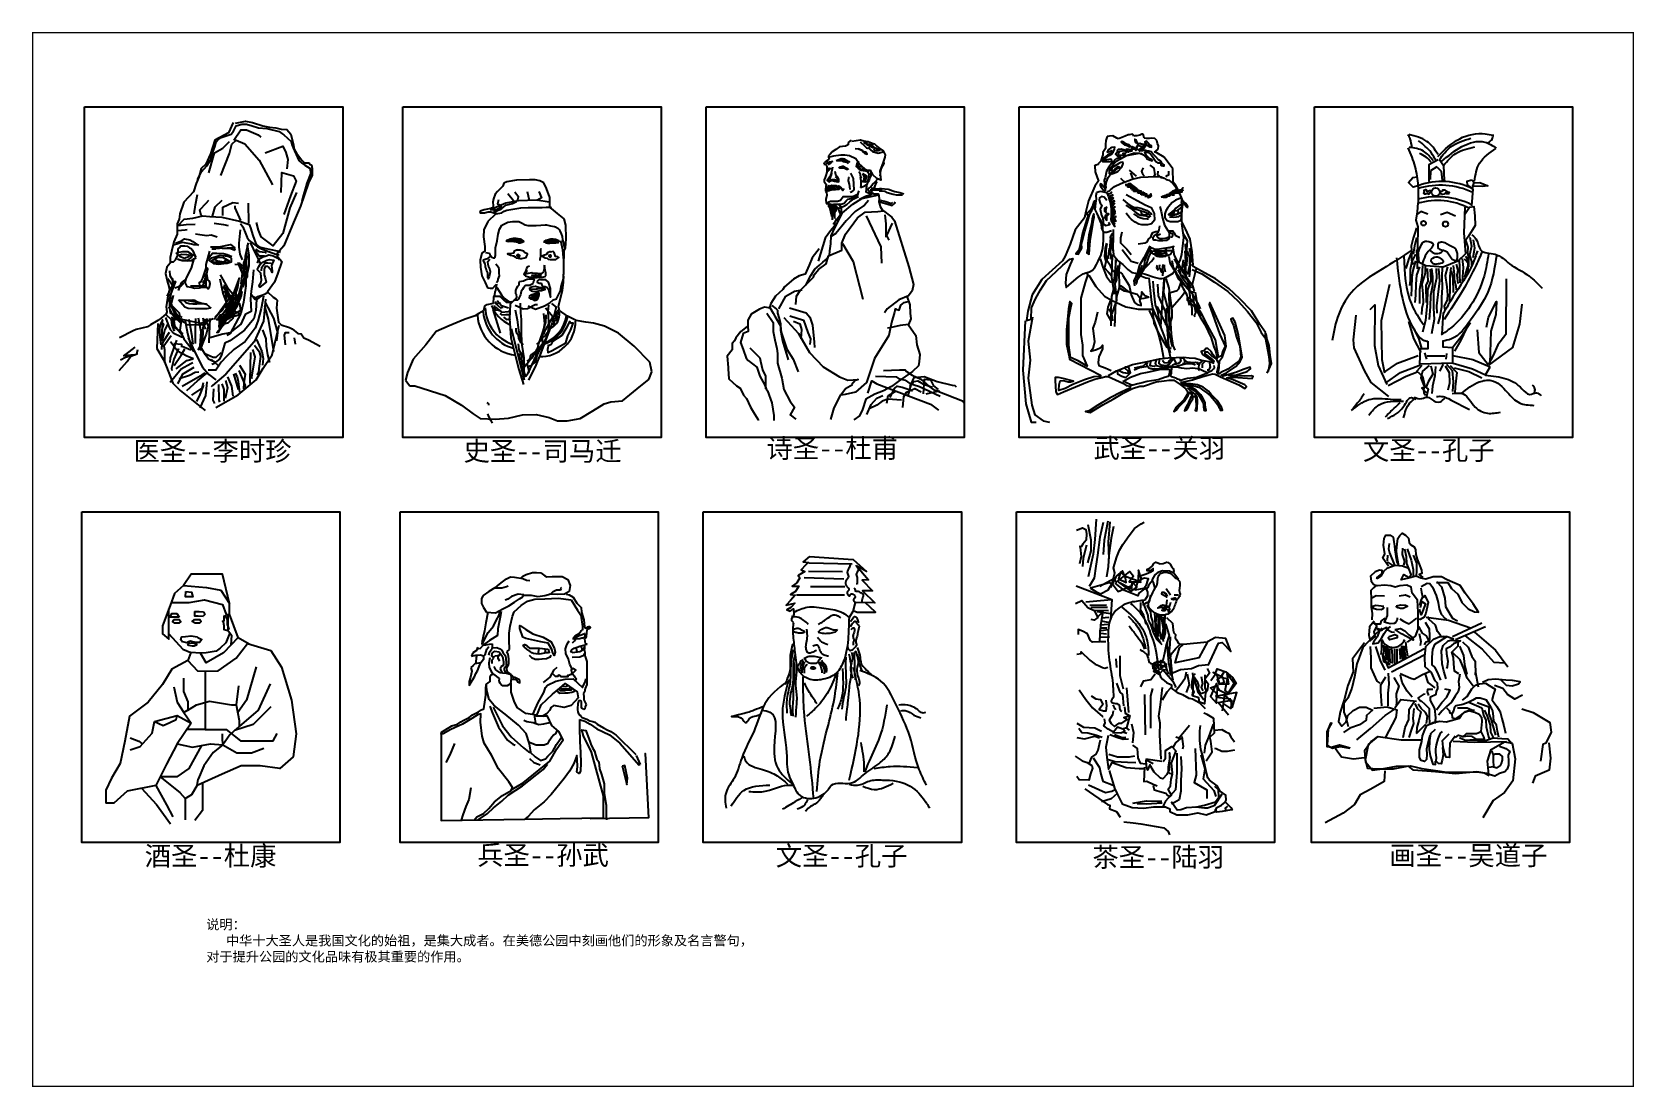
# Model space of a CAD drawing. Header units: millimetres. Extents: x 8114 to 28843, y -5961 to 7687.
import ezdxf

# ---------------------------------------------------------------- set-up
doc = ezdxf.new("R2010")
doc.units = ezdxf.units.MM
doc.layers.add('PUB_TEXT', color=7, linetype='Continuous', lineweight=0)
doc.layers.add('y', color=3, linetype='Continuous')
doc.layers.add('图层1', color=1, linetype='Continuous')
doc.styles.add('163', font='SimSun.ttf', dxfattribs={"width": 0.99})
doc.styles.add('样式 2', font='SimSun.ttf')

msp = doc.modelspace()

# ---------------------------------------------------------------- texts
at = {"layer": 'y', "attachment_point": 1, "style": '样式 2'}
for s, insert, char_height in [('{\\f宋体|b0|i0|c134|p54;医圣--李时珍}', (9427, 2391), 250), ('{\\f宋体|b0|i0|c134|p54;史圣--司马迁}', (13698, 2391), 250), ('{\\f宋体|b0|i0|c134|p54;诗圣--杜甫}', (17616, 2427), 250), ('{\\f宋体|b0|i0|c134|p54;武圣--关羽}', (21849, 2430), 250), ('{\\f宋体|b0|i0|c134|p54;文圣--孔子}', (25336, 2402), 250), ('{\\f宋体|b0|i0|c134|p54;酒圣--杜康}', (9572, -2846), 250), ('{\\f宋体|b0|i0|c134|p54;兵圣--孙武}', (13874, -2837), 250), ('{\\f宋体|b0|i0|c134|p54;文圣--孔子}', (17738, -2846), 250), ('{\\f宋体|b0|i0|c134|p54;茶圣--陆羽}', (21835, -2862), 250), ('{\\f宋体|b0|i0|c134|p54;画圣--吴道子}', (25678, -2841), 250), ('说明：\\P   中华十大圣人是我国文化的始祖，是集大成者。在美德公园中刻画他们的形象及名言警句，\\P对于提升公园的文化品味有极其重要的作用。', (10368, -3796), 125)]:
    msp.add_mtext(s, dxfattribs=dict(at, insert=insert, char_height=char_height))

# ---------------------------------------------------------------- blocks, each defined once
blk = doc.blocks.new('网易·园林图块')
blk.add_hatch(color=1).paths.add_polyline_path([(143, 252, 1), (142, 252, 1)])
at = {"color": 7}
for p, q in [((120, 234), (120, 264)), ((120, 264), (187, 264)), ((187, 234), (120, 234)), ((122, 236), (122, 262)), ((122, 262), (186, 262)), ((122, 250), (186, 250)), ((186, 236), (122, 236)), ((186, 262), (186, 236)), ((187, 264), (187, 234))]:
    blk.add_line(p, q, dxfattribs=at)
at = {"color": 3, "style": '163'}
for s, height, p in [('中国园林行业网络家园；因为专业，所以完美', 1.84, (126, 246)), ('=', 4, (133, 257)), ('编辑部：ivpinfo@service.netease.com', 1.63, (135, 241)), ('网易  NETEASE ', 3.2, (139, 257))]:
    blk.add_text(s, height=height, dxfattribs=at).set_placement(p)
at = {"color": 1, "style": '163'}
for s, height, p in [('网易  园林   co.163.com', 2.27, (134, 251)), ('本图纸由浩辰ICAD软件提供技术支持', 1.49, (138, 237))]:
    blk.add_text(s, height=height, dxfattribs=at).set_placement(p)
at = {"color": 3, "style": '163', "text_generation_flag": 2}
blk.add_text('=', height=4, dxfattribs=at).set_placement((174, 257))
blk = doc.blocks.new('网易·园林')
at = {"xscale": 30, "yscale": 30, "zscale": 30}
blk.add_blockref('网易·园林图块', (-3536, -6832), dxfattribs=at)

# ---------------------------------------------------------------- linework, layer by layer
at = {"color": 3}
for points in [[(8794, 6718), (12134, 6718), (12134, 2440), (8794, 2440)], [(12914, 6718), (16253, 6718), (16253, 2440), (12914, 2440)], [(16836, 6718), (20176, 6718), (20176, 2440), (16836, 2440)], [(20889, 6718), (24228, 6718), (24228, 2440), (20889, 2440)], [(24708, 6718), (28047, 6718), (28047, 2440), (24708, 2440)], [(8758, 1478), (12098, 1478), (12098, -2800), (8758, -2800)], [(12878, 1478), (16217, 1478), (16217, -2800), (12878, -2800)], [(16800, 1478), (20140, 1478), (20140, -2800), (16800, -2800)], [(20853, 1478), (24192, 1478), (24192, -2800), (20853, -2800)], [(24671, 1478), (28011, 1478), (28011, -2800), (24671, -2800)]]:
    msp.add_lwpolyline(points, close=True, dxfattribs=at)
for points in [[(13999, 2894), (14021, 2877), (14019, 2861)], [(14006, 2749), (14019, 2711), (14038, 2681), (14049, 2663), (14063, 2635), (14067, 2628)]]:
    msp.add_lwpolyline(points, dxfattribs=at)
at = {"layer": 'PUB_TEXT', "const_width": 16.1}
msp.add_lwpolyline([(28835, -5953), (8122, -5953), (8122, 7679), (28835, 7679)], close=True, dxfattribs=at)
at = {"layer": '图层1', "color": 3}
for p, q in [((18676, 6229), (18641, 6210)), ((18715, 6286), (18676, 6256)), ((18676, 6256), (18676, 6229)), ((22009, 6285), (22003, 6234)), ((22003, 6234), (22003, 6182)), ((22025, 6337), (22009, 6285)), ((22058, 6340), (22025, 6337)), ((22099, 6345), (22058, 6340)), ((22151, 6313), (22099, 6345)), ((22170, 6307), (22151, 6313)), ((22194, 6313), (22170, 6307)), ((22238, 6332), (22194, 6313)), ((22257, 6340), (22238, 6332)), ((22298, 6356), (22257, 6340)), ((22312, 6359), (22298, 6356)), ((22333, 6362), (22312, 6359)), ((22358, 6364), (22333, 6362)), ((22372, 6340), (22358, 6364)), ((22383, 6343), (22372, 6340)), ((22410, 6343), (22383, 6343)), ((22448, 6353), (22410, 6343)), ((22473, 6364), (22448, 6353)), ((22492, 6364), (22473, 6364)), ((22497, 6351), (22492, 6364)), ((22505, 6313), (22497, 6351)), ((22533, 6310), (22505, 6313)), ((22576, 6310), (22533, 6310)), ((22606, 6313), (22576, 6310)), ((22644, 6310), (22606, 6313)), ((22669, 6285), (22644, 6310)), ((22677, 6244), (22669, 6285)), ((22691, 6214), (22677, 6244)), ((18391, 6017), (18368, 5998)), ((18430, 6037), (18391, 6017)), ((18441, 6106), (18422, 6087)), ((18422, 6087), (18422, 6067)), ((18422, 6067), (18430, 6037)), ((18468, 6137), (18441, 6106)), ((18515, 6167), (18468, 6137)), ((18561, 6202), (18515, 6167)), ((18641, 6210), (18561, 6202)), ((21943, 6018), (21930, 6005)), ((21949, 6032), (21943, 6018)), ((21954, 6046), (21949, 6032)), ((21962, 6073), (21954, 6046)), ((21971, 6100), (21962, 6073)), ((22003, 6182), (21971, 6130)), ((21971, 6130), (21971, 6100)), ((22639, 6133), (22661, 6149)), ((22669, 6125), (22639, 6133)), ((22661, 6149), (22688, 6171)), ((22764, 6068), (22669, 6125)), ((22688, 6171), (22691, 6214)), ((22875, 5916), (22764, 6068)), ((18368, 5998), (18361, 5979)), ((18361, 5979), (18388, 5975)), ((18376, 5806), (18365, 5775)), ((18384, 5833), (18376, 5806)), ((18399, 5875), (18384, 5833)), ((18388, 5975), (18391, 5964)), ((18391, 5964), (18399, 5948)), ((18399, 5948), (18399, 5875)), ((21878, 5964), (21856, 5953)), ((21908, 5972), (21878, 5964)), ((21911, 5983), (21908, 5972)), ((21930, 6005), (21911, 5983)), ((22879, 5745), (22875, 5916)), ((14135, 5626), (14108, 5590)), ((14177, 5662), (14135, 5626)), ((14204, 5695), (14177, 5662)), ((14217, 5731), (14204, 5695)), ((14256, 5751), (14217, 5731)), ((14381, 5771), (14256, 5751)), ((14549, 5774), (14381, 5771)), ((14624, 5774), (14549, 5774)), ((14684, 5761), (14624, 5774)), ((14736, 5735), (14684, 5761)), ((14772, 5662), (14736, 5735)), ((14815, 5548), (14772, 5662)), ((18365, 5775), (18365, 5748)), ((18365, 5748), (18388, 5718)), ((18384, 5687), (18380, 5652)), ((18380, 5652), (18380, 5633)), ((18380, 5633), (18395, 5610)), ((18388, 5718), (18384, 5687)), ((18395, 5610), (18399, 5575)), ((21882, 5571), (21891, 5614)), ((21891, 5614), (21942, 5627)), ((21942, 5627), (22015, 5610)), ((22015, 5610), (22028, 5597)), ((22028, 5597), (22045, 5554)), ((22913, 5701), (22879, 5745)), ((22953, 5627), (22913, 5701)), ((23009, 5496), (22953, 5627)), ((14049, 5403), (13964, 5387)), ((14082, 5416), (14049, 5403)), ((14085, 5531), (14075, 5488)), ((14075, 5488), (14079, 5442)), ((14079, 5442), (14082, 5416)), ((14108, 5590), (14085, 5531)), ((14815, 5419), (14815, 5548)), ((14834, 5403), (14815, 5419)), ((14915, 5339), (14834, 5403)), ((18399, 5575), (18384, 5522)), ((18384, 5522), (18391, 5468)), ((18391, 5468), (18434, 5468)), ((18434, 5468), (18441, 5460)), ((18441, 5460), (18461, 5445)), ((18461, 5445), (18472, 5426)), ((21869, 5392), (21878, 5473)), ((21895, 5340), (21869, 5392)), ((21878, 5473), (21887, 5524)), ((21887, 5524), (21882, 5571)), ((22045, 5554), (22054, 5520)), ((22054, 5520), (22066, 5486)), ((22066, 5486), (22075, 5439)), ((22075, 5439), (22079, 5392)), ((22079, 5392), (22079, 5323)), ((22991, 5330), (23002, 5431)), ((23002, 5431), (23016, 5482)), ((23020, 5489), (23009, 5496)), ((23016, 5482), (23059, 5420)), ((23045, 5467), (23020, 5489)), ((23074, 5420), (23045, 5467)), ((23059, 5420), (23074, 5420)), ((13914, 5370), (13908, 5350)), ((13908, 5350), (13970, 5350)), ((13964, 5387), (13914, 5370)), ((14013, 5235), (13962, 5127)), ((13970, 5350), (14016, 5360)), ((14109, 5331), (14013, 5235)), ((14016, 5360), (14049, 5360)), ((14049, 5360), (14088, 5347)), ((14088, 5347), (14102, 5344)), ((14102, 5344), (14115, 5334)), ((14115, 5334), (14109, 5331)), ((14162, 5135), (14194, 5189)), ((14194, 5189), (14269, 5227)), ((14269, 5227), (14329, 5238)), ((14329, 5238), (14413, 5236)), ((14413, 5236), (14448, 5217)), ((14448, 5217), (14497, 5194)), ((14497, 5194), (14529, 5182)), ((14529, 5182), (14578, 5182)), ((14578, 5182), (14638, 5182)), ((14638, 5182), (14699, 5187)), ((14699, 5187), (14755, 5192)), ((14755, 5192), (14773, 5192)), ((14773, 5192), (14822, 5180)), ((15000, 5272), (14915, 5339)), ((15022, 5190), (15000, 5272)), ((15025, 5017), (15022, 5190)), ((18522, 5272), (18499, 5222)), ((18499, 5222), (18499, 5207)), ((18499, 5207), (18499, 5176)), ((21929, 5276), (21895, 5340)), ((21959, 5229), (21929, 5276)), ((21968, 5182), (21959, 5229)), ((22079, 5323), (22075, 5255)), ((22075, 5255), (22122, 5174)), ((22077, 5383), (22082, 5336)), ((22077, 5361), (22086, 5314)), ((22991, 5236), (22991, 5330)), ((23041, 5139), (22991, 5236)), ((13962, 5127), (13956, 5036)), ((13956, 5036), (13973, 4912)), ((14111, 4897), (14134, 4987)), ((14134, 4987), (14146, 5071)), ((14146, 5071), (14162, 5135)), ((14246, 4985), (14281, 4976)), ((14248, 4987), (14263, 4993)), ((14257, 4982), (14373, 4991)), ((14263, 4993), (14300, 5013)), ((14264, 4981), (14324, 4983)), ((14270, 4987), (14295, 5005)), ((14273, 4987), (14314, 4999)), ((14281, 4976), (14318, 4980)), ((14295, 5005), (14326, 5009)), ((14300, 5013), (14344, 5022)), ((14314, 4999), (14356, 5001)), ((14318, 4980), (14349, 4978)), ((14324, 4983), (14370, 4983)), ((14326, 5009), (14366, 5017)), ((14344, 5022), (14355, 5022)), ((14349, 4978), (14384, 4974)), ((14355, 5022), (14379, 5022)), ((14356, 5001), (14396, 5005)), ((14366, 5017), (14383, 5017)), ((14370, 4983), (14410, 4987)), ((14373, 4991), (14399, 4993)), ((14379, 5022), (14431, 5011)), ((14383, 5017), (14404, 5012)), ((14396, 5005), (14414, 5002)), ((14399, 4993), (14424, 4996)), ((14404, 5012), (14428, 5004)), ((14410, 4987), (14427, 4982)), ((14414, 5002), (14432, 4995)), ((14424, 4996), (14446, 4984)), ((14427, 4982), (14444, 4975)), ((14428, 5004), (14449, 4993)), ((14431, 5011), (14445, 5006)), ((14432, 4995), (14446, 4989)), ((14445, 5006), (14456, 4993)), ((14446, 4989), (14455, 4981)), ((14446, 4984), (14452, 4983)), ((14449, 4993), (14460, 4985)), ((14456, 4993), (14475, 4983)), ((14460, 4985), (14465, 4979)), ((14475, 4983), (14477, 4971)), ((14730, 4973), (14845, 4982)), ((14742, 4978), (14767, 4996)), ((14745, 4978), (14787, 4990)), ((14746, 4971), (14770, 4995)), ((14767, 4996), (14799, 5000)), ((14770, 4995), (14809, 5009)), ((14787, 4990), (14829, 4992)), ((14799, 5000), (14838, 5008)), ((14809, 5009), (14829, 5013)), ((14822, 5180), (14873, 5171)), ((14829, 5013), (14853, 5011)), ((14829, 4992), (14868, 4996)), ((14838, 5008), (14855, 5008)), ((14842, 4974), (14882, 4978)), ((14845, 4982), (14871, 4984)), ((14853, 5011), (14871, 5007)), ((14855, 5008), (14876, 5003)), ((14868, 4996), (14886, 4993)), ((14871, 5007), (14888, 5006)), ((14871, 4984), (14897, 4987)), ((14873, 5171), (14887, 5166)), ((14876, 5003), (14901, 4995)), ((14882, 4978), (14900, 4973)), ((14886, 4993), (14905, 4986)), ((14887, 5166), (14917, 5148)), ((14888, 5006), (14921, 4996)), ((14897, 4987), (14919, 4975)), ((14901, 4995), (14922, 4984)), ((14905, 4986), (14919, 4980)), ((14917, 5148), (14934, 5131)), ((14919, 4980), (14928, 4972)), ((14921, 4996), (14925, 4985)), ((14922, 4984), (14933, 4976)), ((14925, 4985), (14932, 4972)), ((14933, 4976), (14938, 4970)), ((14934, 5131), (14945, 5115)), ((14945, 5115), (14959, 5076)), ((14959, 5076), (14973, 5043)), ((14973, 5043), (14978, 4999)), ((14978, 4999), (14996, 4939)), ((15015, 4893), (15025, 5017)), ((18376, 5022), (18286, 4724)), ((18445, 5114), (18376, 5022)), ((18499, 5176), (18445, 5114)), ((21968, 5122), (21968, 5182)), ((21981, 5092), (21968, 5122)), ((22024, 5092), (21981, 5092)), ((22084, 5114), (22024, 5092)), ((22122, 5174), (22131, 5165)), ((23099, 5007), (23041, 5139)), ((23124, 4844), (23099, 5007)), ((10737, 4895), (10440, 4883)), ((10440, 4883), (10490, 4883)), ((10576, 4889), (10675, 4889)), ((10675, 4889), (10737, 4864)), ((10743, 4883), (10718, 4914)), ((10737, 4864), (10743, 4883)), ((13933, 4827), (13911, 4736)), ((13973, 4849), (13933, 4827)), ((13973, 4912), (13973, 4849)), ((13983, 4836), (14029, 4827)), ((14029, 4827), (14039, 4809)), ((14039, 4809), (14048, 4797)), ((14048, 4797), (14062, 4774)), ((14062, 4774), (14085, 4764)), ((14104, 4764), (14111, 4797)), ((14111, 4832), (14111, 4897)), ((14111, 4797), (14111, 4832)), ((14384, 4974), (14397, 4967)), ((14397, 4967), (14410, 4961)), ((14410, 4961), (14429, 4961)), ((14429, 4961), (14458, 4967)), ((14444, 4975), (14455, 4974)), ((14477, 4971), (14453, 4965)), ((14690, 4751), (14696, 4788)), ((14696, 4788), (14698, 4828)), ((14698, 4873), (14701, 4893)), ((14698, 4828), (14698, 4873)), ((14736, 4972), (14797, 4974)), ((14753, 4969), (14762, 4958)), ((14762, 4958), (14786, 4956)), ((14786, 4956), (14816, 4956)), ((14797, 4974), (14842, 4974)), ((14816, 4956), (14853, 4958)), ((14853, 4958), (14893, 4961)), ((14893, 4961), (14932, 4967)), ((14900, 4973), (14917, 4966)), ((14917, 4966), (14928, 4965)), ((14919, 4975), (14925, 4974)), ((14993, 4446), (15000, 4858)), ((14996, 4939), (14996, 4920)), ((14996, 4920), (15013, 4897)), ((15000, 4858), (15015, 4893)), ((23138, 4673), (23124, 4844)), ((13911, 4736), (13916, 4645)), ((13916, 4645), (13933, 4532)), ((14085, 4764), (14104, 4764)), ((14532, 4562), (14515, 4557)), ((14586, 4571), (14532, 4562)), ((14586, 4568), (14574, 4571)), ((14622, 4565), (14586, 4568)), ((14639, 4565), (14622, 4565)), ((14650, 4565), (14639, 4565)), ((14662, 4560), (14650, 4565)), ((14687, 4732), (14690, 4751)), ((14732, 4585), (14701, 4560)), ((14738, 4605), (14732, 4585)), ((14741, 4624), (14738, 4605)), ((14744, 4672), (14741, 4656)), ((14741, 4656), (14741, 4624)), ((14755, 4608), (14744, 4672)), ((14763, 4571), (14755, 4608)), ((14761, 4534), (14763, 4571)), ((23138, 4655), (23116, 4680)), ((23116, 4680), (23138, 4673)), ((23124, 4616), (23250, 4558)), ((23248, 4595), (23138, 4655)), ((23426, 4495), (23248, 4595)), ((13933, 4532), (13979, 4447)), ((13979, 4447), (14007, 4379)), ((14007, 4379), (14041, 4373)), ((14041, 4373), (14075, 4373)), ((14075, 4373), (14109, 4413)), ((14109, 4413), (14126, 4424)), ((14126, 4424), (14109, 4345)), ((14501, 4557), (14484, 4548)), ((14484, 4548), (14498, 4534)), ((14498, 4534), (14509, 4529)), ((14515, 4557), (14501, 4557)), ((14509, 4529), (14540, 4520)), ((14540, 4520), (14563, 4517)), ((14563, 4517), (14577, 4514)), ((14577, 4514), (14611, 4512)), ((14611, 4512), (14650, 4512)), ((14650, 4512), (14667, 4514)), ((14670, 4557), (14662, 4560)), ((14667, 4514), (14701, 4514)), ((14701, 4560), (14670, 4557)), ((14701, 4514), (14721, 4514)), ((14721, 4514), (14752, 4523)), ((14752, 4523), (14761, 4534)), ((14979, 4346), (14993, 4446)), ((21788, 4541), (21878, 4396)), ((21878, 4396), (21992, 4270)), ((23250, 4558), (23416, 4450)), ((23416, 4450), (23586, 4330)), ((23600, 4371), (23426, 4495)), ((23743, 4236), (23600, 4371)), ((14001, 4158), (13967, 4141)), ((14081, 4175), (14001, 4158)), ((14086, 4260), (14081, 4175)), ((14098, 4288), (14086, 4260)), ((14103, 4328), (14098, 4288)), ((14109, 4345), (14103, 4328)), ((14566, 4262), (14575, 4250)), ((14570, 4247), (14582, 4240)), ((14575, 4250), (14584, 4250)), ((14576, 4272), (14585, 4265)), ((14582, 4240), (14604, 4241)), ((14584, 4250), (14592, 4252)), ((14585, 4265), (14592, 4265)), ((14592, 4265), (14604, 4268)), ((14592, 4252), (14601, 4257)), ((14602, 4238), (14619, 4245)), ((14604, 4268), (14627, 4285)), ((14617, 4255), (14604, 4236)), ((14604, 4241), (14623, 4242)), ((14604, 4236), (14615, 4231)), ((14607, 4286), (14619, 4277)), ((14615, 4231), (14630, 4233)), ((14625, 4255), (14617, 4255)), ((14618, 4265), (14628, 4259)), ((14619, 4277), (14646, 4281)), ((14619, 4245), (14639, 4241)), ((14623, 4242), (14629, 4239)), ((14642, 4254), (14625, 4255)), ((14627, 4285), (14632, 4288)), ((14628, 4259), (14635, 4268)), ((14630, 4233), (14637, 4231)), ((14632, 4288), (14645, 4280)), ((14635, 4268), (14649, 4274)), ((14637, 4231), (14653, 4239)), ((14639, 4241), (14652, 4254)), ((14657, 4259), (14642, 4254)), ((14646, 4281), (14646, 4288)), ((14646, 4288), (14655, 4287)), ((14653, 4239), (14648, 4242)), ((14649, 4274), (14656, 4266)), ((14652, 4254), (14657, 4259)), ((14655, 4287), (14666, 4282)), ((14656, 4266), (14665, 4265)), ((14666, 4282), (14668, 4279)), ((14928, 4137), (14979, 4346)), ((21992, 4270), (22083, 4216)), ((22083, 4216), (22203, 4162)), ((22203, 4162), (22269, 4132)), ((23586, 4330), (23721, 4207)), ((23721, 4207), (23842, 4072)), ((23892, 4080), (23743, 4236)), ((13718, 3971), (13513, 3886)), ((13848, 4016), (13718, 3971)), ((13894, 4045), (13848, 4016)), ((13956, 4079), (13894, 4045)), ((13967, 4141), (13956, 4079)), ((14939, 4085), (14928, 4137)), ((15044, 4011), (14939, 4085)), ((15155, 3953), (15044, 4011)), ((15281, 3932), (15155, 3953)), ((22269, 4132), (22335, 4120)), ((22335, 4120), (22426, 4102)), ((22426, 4102), (22617, 4102)), ((22570, 4084), (22636, 3945)), ((22636, 3945), (22667, 3843)), ((23842, 4072), (23953, 3930)), ((24002, 3905), (23892, 4080)), ((13343, 3812), (13210, 3642)), ((13513, 3886), (13343, 3812)), ((15381, 3922), (15281, 3932)), ((15523, 3880), (15381, 3922)), ((15702, 3790), (15523, 3880)), ((15907, 3622), (15702, 3790)), ((22667, 3843), (22697, 3741)), ((22697, 3741), (22727, 3633)), ((23953, 3930), (24020, 3799)), ((24073, 3802), (24002, 3905)), ((24020, 3799), (24081, 3717)), ((24081, 3717), (24073, 3802)), ((13210, 3642), (13045, 3456)), ((16108, 3417), (15907, 3622)), ((22727, 3633), (22757, 3470)), ((13045, 3456), (12974, 3284)), ((16134, 3291), (16108, 3417)), ((12974, 3284), (12945, 3184)), ((12945, 3184), (13002, 3112)), ((13002, 3112), (13067, 3112)), ((13067, 3112), (13461, 2983)), ((15755, 2917), (15992, 3112)), ((15992, 3112), (16097, 3191)), ((16097, 3191), (16134, 3291)), ((13461, 2983), (13670, 2859)), ((15602, 2901), (15755, 2917)), ((13670, 2859), (13822, 2749)), ((13822, 2749), (13912, 2686)), ((14281, 2691), (14460, 2733)), ((14460, 2733), (14639, 2738)), ((14639, 2738), (14807, 2702)), ((14807, 2702), (14912, 2659)), ((15207, 2686), (15370, 2786)), ((15370, 2786), (15518, 2875)), ((15518, 2875), (15602, 2901)), ((13912, 2686), (14107, 2680)), ((14107, 2680), (14281, 2691)), ((14912, 2659), (15039, 2659)), ((15039, 2659), (15207, 2686)), ((14252, 612), (14304, 638)), ((14304, 638), (14355, 634)), ((14355, 634), (14466, 616)), ((14440, 623), (14466, 649)), ((14466, 649), (14506, 667)), ((14506, 667), (14591, 693)), ((14591, 693), (14642, 693)), ((14642, 693), (14697, 689)), ((14697, 689), (14749, 652)), ((14749, 652), (14774, 641)), ((14774, 641), (14844, 645)), ((14844, 645), (14899, 645)), ((14899, 645), (14973, 645)), ((14973, 645), (15046, 605)), ((14024, 450), (13951, 399)), ((14102, 498), (14024, 450)), ((14105, 498), (14135, 524)), ((14105, 498), (14193, 498)), ((14135, 524), (14186, 560)), ((14186, 560), (14252, 612)), ((14193, 498), (14252, 513)), ((14252, 513), (14274, 524)), ((14466, 616), (14510, 597)), ((14510, 597), (14557, 590)), ((14749, 399), (14826, 417)), ((14826, 417), (14859, 450)), ((14859, 450), (14899, 469)), ((14899, 469), (14951, 472)), ((14951, 472), (14966, 494)), ((14966, 494), (14955, 502)), ((15065, 450), (15006, 413)), ((15025, 416), (15063, 405)), ((15046, 605), (15076, 527)), ((15076, 527), (15065, 450)), ((13951, 399), (13929, 358)), ((13929, 358), (13929, 292)), ((13929, 292), (13954, 244)), ((13954, 244), (13995, 182)), ((14109, 175), (14208, 226)), ((14208, 226), (14282, 263)), ((14271, 351), (14238, 336)), ((14318, 384), (14271, 351)), ((14282, 263), (14355, 311)), ((14403, 413), (14318, 384)), ((14353, 185), (14442, 268)), ((14355, 311), (14421, 355)), ((14477, 406), (14403, 413)), ((14421, 355), (14466, 380)), ((14442, 268), (14527, 322)), ((14466, 380), (14477, 406)), ((14477, 402), (14532, 402)), ((14527, 322), (14622, 348)), ((14532, 402), (14572, 402)), ((14572, 402), (14660, 384)), ((14622, 348), (14750, 353)), ((14660, 384), (14749, 399)), ((14750, 353), (14923, 365)), ((14907, 410), (14815, 413)), ((15006, 413), (14907, 410)), ((14923, 365), (15088, 343)), ((15063, 405), (15118, 374)), ((15088, 343), (15171, 208)), ((15118, 374), (15163, 299)), ((15163, 299), (15220, 244)), ((15171, 208), (15217, 142)), ((15220, 244), (15226, 183)), ((13985, 42), (13969, -61)), ((14010, 178), (13985, 42)), ((13995, 182), (14109, 175)), ((14018, -81), (14084, 1)), ((14084, 1), (14121, 75)), ((14121, 75), (14158, 145)), ((14171, 116), (14142, -32)), ((14158, 145), (14167, 203)), ((14183, 191), (14171, 116)), ((14290, -90), (14299, 2)), ((14299, 2), (14333, 130)), ((14333, 130), (14353, 185)), ((15217, 142), (15237, -4)), ((15226, 183), (15253, 84)), ((15253, 84), (15264, -7)), ((15306, -7), (15332, 0)), ((15332, 0), (15336, -19)), ((13952, -135), (13932, -213)), ((13940, -238), (13973, -164)), ((13969, -61), (13952, -135)), ((14035, -184), (13960, -238)), ((13973, -164), (14018, -81)), ((14138, -118), (14035, -184)), ((14142, -32), (14138, -118)), ((14290, -178), (14290, -90)), ((14291, -301), (14290, -178)), ((15237, -4), (15237, -50)), ((15277, -155), (15262, -169)), ((15262, -169), (15266, -194)), ((15264, -7), (15278, -31)), ((15266, -194), (15266, -209)), ((15283, -131), (15277, -155)), ((15278, -31), (15306, -7)), ((15294, -48), (15283, -131)), ((15318, -36), (15294, -48)), ((15336, -19), (15318, -36)), ((13816, -345), (13800, -386)), ((13800, -386), (13857, -374)), ((13866, -316), (13816, -345)), ((13857, -374), (13919, -370)), ((13862, -403), (13857, -469)), ((13870, -374), (13862, -403)), ((13878, -275), (13866, -316)), ((13903, -296), (13878, -275)), ((13960, -238), (13903, -296)), ((13919, -370), (13956, -382)), ((13932, -213), (13940, -238)), ((13956, -386), (13977, -370)), ((13956, -382), (13956, -432)), ((13960, -243), (14035, -232)), ((13977, -370), (13998, -296)), ((13998, -296), (14026, -263)), ((14029, -344), (14020, -376)), ((14038, -410), (14026, -477)), ((14058, -304), (14029, -344)), ((14035, -232), (14066, -229)), ((14069, -272), (14058, -304)), ((14064, -387), (14069, -347)), ((14084, -402), (14064, -387)), ((14066, -229), (14069, -272)), ((14069, -347), (14104, -321)), ((14072, -281), (14127, -275)), ((14087, -416), (14084, -402)), ((14087, -405), (14107, -381)), ((14104, -321), (14159, -332)), ((14107, -381), (14136, -379)), ((14127, -275), (14167, -293)), ((14136, -379), (14156, -379)), ((14144, -416), (14147, -390)), ((14147, -390), (14162, -364)), ((14159, -332), (14202, -390)), ((14162, -364), (14173, -353)), ((14167, -293), (14195, -311)), ((14195, -311), (14208, -341)), ((14202, -390), (14216, -459)), ((14208, -341), (14242, -384)), ((14242, -384), (14248, -465)), ((14256, -330), (14291, -301)), ((14275, -360), (14256, -330)), ((14282, -420), (14275, -360)), ((15263, -287), (15260, -302)), ((15260, -302), (15266, -337)), ((15266, -238), (15262, -261)), ((15262, -261), (15263, -287)), ((15266, -209), (15286, -230)), ((15297, -236), (15266, -238)), ((15266, -337), (15266, -348)), ((15266, -348), (15268, -375)), ((15268, -375), (15273, -391)), ((15273, -391), (15277, -405)), ((15277, -405), (15292, -457)), ((15286, -230), (15297, -236)), ((13804, -580), (13787, -658)), ((13820, -510), (13791, -535)), ((13791, -535), (13804, -580)), ((13845, -485), (13820, -510)), ((13841, -654), (13857, -613)), ((13923, -473), (13845, -485)), ((13857, -469), (13853, -485)), ((13857, -613), (13878, -576)), ((13878, -576), (13899, -522)), ((13899, -522), (13923, -469)), ((13956, -432), (13923, -473)), ((14026, -477), (14029, -534)), ((14029, -534), (14058, -589)), ((14058, -589), (14087, -621)), ((14069, -436), (14087, -416)), ((14069, -482), (14069, -436)), ((14087, -621), (14159, -676)), ((14104, -537), (14092, -520)), ((14115, -563), (14104, -537)), ((14170, -604), (14115, -563)), ((14165, -451), (14144, -416)), ((14208, -606), (14170, -604)), ((14179, -526), (14173, -552)), ((14173, -552), (14193, -598)), ((14214, -503), (14179, -526)), ((14193, -598), (14205, -606)), ((14254, -612), (14208, -606)), ((14216, -459), (14214, -503)), ((14248, -526), (14225, -537)), ((14225, -537), (14225, -569)), ((14225, -569), (14240, -598)), ((14240, -598), (14257, -612)), ((14248, -465), (14248, -526)), ((14312, -627), (14254, -612)), ((14259, -532), (14285, -492)), ((14264, -586), (14259, -532)), ((14313, -626), (14264, -586)), ((14285, -492), (14282, -420)), ((15292, -457), (15295, -504)), ((15295, -593), (15292, -643)), ((15295, -504), (15293, -546)), ((15293, -546), (15295, -593)), ((13787, -658), (13771, -716)), ((13771, -765), (13807, -702)), ((13771, -716), (13771, -765)), ((13807, -702), (13841, -654)), ((14159, -676), (14153, -710)), ((14153, -710), (14165, -733)), ((14165, -733), (14196, -765)), ((14196, -765), (14266, -768)), ((14266, -768), (14309, -742)), ((14309, -742), (14320, -673)), ((14320, -673), (14312, -627)), ((15272, -806), (15261, -855)), ((15291, -754), (15272, -806)), ((15292, -680), (15291, -754)), ((15292, -643), (15292, -680)), ((15175, -1019), (15170, -1053)), ((15184, -976), (15175, -998)), ((15175, -998), (15175, -1019)), ((15189, -961), (15184, -976)), ((15214, -966), (15189, -961)), ((15226, -979), (15214, -966)), ((15224, -1029), (15226, -979)), ((15224, -1062), (15224, -1029)), ((15261, -855), (15249, -872)), ((15249, -872), (15253, -919)), ((15253, -919), (15254, -951)), ((15254, -951), (15266, -979)), ((15266, -979), (15285, -1012)), ((15285, -1012), (15271, -1043)), ((15170, -1053), (15172, -1082)), ((15172, -1082), (15178, -1106)), ((15178, -1106), (15180, -1120)), ((15180, -1120), (15188, -1144)), ((15188, -1144), (15209, -1155)), ((15209, -1155), (15233, -1179)), ((15253, -1078), (15224, -1062)), ((15233, -1179), (15293, -1204)), ((15269, -1069), (15253, -1078)), ((15271, -1043), (15269, -1069)), ((15293, -1204), (15333, -1223)), ((15333, -1223), (15371, -1232)), ((15371, -1232), (15397, -1243)), ((15397, -1243), (15428, -1269)), ((15428, -1269), (15509, -1316)), ((15509, -1316), (15554, -1340)), ((15554, -1340), (15605, -1364)), ((15605, -1364), (15647, -1394)), ((15647, -1394), (15672, -1409)), ((15672, -1409), (15926, -1659)), ((15930, -1674), (15984, -1787))]:
    msp.add_line(p, q, dxfattribs=at)
for points in [[(10715, 6516), (10656, 6382), (10480, 6290), (10421, 6113), (10362, 5979), (10303, 5920), (10270, 5811), (10236, 5727), (10202, 5618), (10076, 5484), (10026, 5333), (10018, 5266), (9992, 5207), (9992, 5073), (9950, 4972), (9917, 4846), (9900, 4771), (9900, 4695), (9858, 4645), (9841, 4561), (9866, 4452), (9875, 4427), (9892, 4360), (9866, 4242), (9850, 4133), (9858, 4066), (9850, 4041), (9791, 3990), (9740, 3957), (9648, 3898), (9606, 3873), (9463, 3839), (9421, 3822), (9245, 3730)], [(10253, 5781), (10307, 5878), (10374, 5957), (10429, 6036), (10453, 6133), (10477, 6200), (10496, 6267), (10520, 6291), (10562, 6321), (10690, 6364), (10720, 6406), (10757, 6473), (10830, 6497), (10890, 6497), (10963, 6473), (11042, 6449), (11152, 6437), (11310, 6400), (11346, 6376), (11370, 6358), (11468, 6273), (11474, 6230), (11492, 6188), (11565, 6024), (11601, 5994), (11644, 5963), (11711, 5921), (11717, 5854), (11668, 5733), (11656, 5684), (11626, 5581), (11607, 5502)], [(10748, 6508), (10874, 6533), (10967, 6516), (11101, 6474), (11185, 6457), (11269, 6449), (11336, 6432), (11412, 6424), (11462, 6365), (11496, 6222), (11504, 6172), (11538, 6122), (11605, 6029), (11639, 5996), (11672, 5996), (11698, 5996), (11706, 5979), (11731, 5971), (11740, 5920), (11740, 5870), (11740, 5836), (11689, 5736), (11588, 5434), (11496, 5224), (11370, 4922), (11286, 4821), (11286, 4788), (11294, 4779), (11345, 4720), (11294, 4569), (11252, 4452), (11160, 4326), (11236, 4259), (11269, 4234), (11286, 4217), (11278, 4116), (11303, 3932), (11320, 3915), (11336, 3898), (11446, 3864), (11479, 3848), (11555, 3789), (11597, 3781), (11630, 3730), (11689, 3705), (11841, 3623)], [(10402, 5864), (10475, 6123), (10581, 6183), (10621, 6223), (10668, 6269)], [(10555, 5831), (10668, 6116), (10701, 6236), (10754, 6289), (10867, 6242), (11053, 6030), (11225, 5712)], [(10727, 6289), (10814, 6421), (10887, 6421), (11039, 6355), (11073, 6329)], [(18720, 6274), (18834, 6291), (18878, 6278), (18935, 6269), (18996, 6243), (19014, 6239), (19045, 6212), (19071, 6190), (19128, 6151), (19154, 6099), (19150, 6068), (19128, 6002), (19084, 5888), (19097, 5770), (19045, 5792), (18992, 5840), (18979, 5871), (18953, 5897), (18918, 5901), (18891, 5919), (18817, 5980), (18773, 6046), (18690, 6085), (18633, 6094), (18580, 6094), (18484, 6081), (18431, 6068)], [(18830, 6265), (18891, 6212), (18913, 6190), (18926, 6186), (18957, 6195)], [(18898, 6275), (18881, 6255), (18922, 6238), (18957, 6235), (19001, 6231)], [(18909, 6279), (18916, 6231), (18967, 6207), (18994, 6194), (19059, 6176), (19073, 6176), (19114, 6163)], [(18974, 6252), (18967, 6224), (19018, 6190), (19045, 6183)], [(11132, 6123), (11358, 6209), (11398, 6130), (11424, 6037), (11411, 5917)], [(18393, 5985), (18413, 6002), (18481, 6016)], [(18519, 6026), (18563, 6043), (18604, 6053), (18625, 6047), (18635, 6036), (18693, 6009), (18683, 6006)], [(18526, 6019), (18591, 6026), (18615, 6013), (18632, 6006), (18652, 6002), (18666, 5995), (18676, 5985)], [(18553, 6033), (18584, 6050), (18604, 6047)], [(18587, 6040), (18618, 6033), (18625, 6026), (18632, 6016)], [(18635, 6013), (18652, 6023)], [(18799, 6180), (18854, 6153), (18871, 6135), (18888, 6118), (18919, 6105), (18905, 6135), (18892, 6135), (18864, 6149), (18816, 6173), (18765, 6176)], [(18803, 6015), (18795, 5970), (18790, 5944), (18816, 5915), (18837, 5900), (18901, 5892), (18937, 5891), (18948, 5891)], [(18933, 6190), (18991, 6142), (19063, 6122), (19128, 6139), (19124, 6156)], [(19008, 6176), (19011, 6159), (19035, 6153), (19066, 6153), (19090, 6159)], [(22021, 6134), (22070, 6146), (22087, 6154), (22091, 6134), (22062, 6113), (22029, 6092), (21979, 6055), (21975, 6043), (21975, 6035), (21967, 6010), (22000, 6010), (22045, 6010), (22078, 6010), (22087, 6027), (22074, 6043), (22021, 6035), (21967, 6031), (21975, 6043), (22025, 6072), (22054, 6088), (22082, 6105), (22103, 6134), (22119, 6171), (22124, 6199), (22087, 6195), (22070, 6183), (22041, 6162), (22025, 6125)], [(22288, 6094), (22356, 6115), (22375, 6125), (22446, 6118), (22466, 6115), (22477, 6109)], [(22347, 6206), (22338, 6197), (22359, 6190), (22378, 6180), (22372, 6192), (22348, 6201), (22340, 6204)], [(26311, 6034), (26189, 5969), (26189, 5754)], [(26325, 6039), (26378, 5961), (26386, 5766)], [(11338, 5612), (11345, 5871), (11497, 5825), (11531, 5758), (11458, 5566), (11371, 5327)], [(18403, 5904), (18410, 5913), (18417, 5919), (18430, 5926), (18439, 5921), (18445, 5921), (18440, 5917), (18435, 5912), (18430, 5909), (18425, 5901), (18413, 5886), (18399, 5877)], [(18474, 5937), (18453, 5859), (18444, 5837), (18433, 5808), (18401, 5768), (18426, 5749), (18445, 5760), (18453, 5768), (18485, 5763), (18497, 5758), (18527, 5754), (18541, 5750), (18553, 5755), (18554, 5765), (18554, 5784), (18541, 5809)], [(18403, 5992), (18423, 5995), (18447, 5999)], [(18403, 5896), (18414, 5901), (18431, 5916), (18438, 5913)], [(18415, 5906), (18432, 5914), (18424, 5917), (18416, 5911), (18418, 5905)], [(18416, 5975), (18447, 5992), (18461, 6009)], [(18467, 5857), (18456, 5838), (18437, 5796), (18439, 5792), (18449, 5789)], [(18500, 5887), (18509, 5845), (18528, 5822), (18537, 5798), (18547, 5780)], [(18507, 5817), (18533, 5794), (18537, 5782), (18535, 5773)], [(18554, 5925), (18564, 5937), (18574, 5941)], [(18563, 5931), (18622, 5927), (18632, 5927), (18652, 5913), (18666, 5907)], [(18570, 5944), (18601, 5951), (18611, 5951), (18625, 5944), (18666, 5920), (18676, 5903)], [(18605, 5933), (18593, 5937), (18580, 5937), (18577, 5933), (18575, 5930), (18600, 5932)], [(18687, 5811), (18679, 5800), (18676, 5761), (18687, 5721), (18694, 5688), (18697, 5652)], [(18705, 5862), (18741, 5793), (18748, 5645), (18715, 5616), (18701, 5609)], [(18790, 6000), (18779, 5947), (18800, 5947), (18809, 5952), (18851, 5944)], [(18817, 5976), (18801, 5955), (18804, 5938), (18822, 5923), (18846, 5912), (18930, 5891)], [(18813, 5883), (18825, 5867), (18835, 5817), (18842, 5796)], [(18815, 5945), (18823, 5917), (18889, 5908), (18905, 5896), (18914, 5892)], [(18831, 5808), (18839, 5766), (18839, 5740), (18839, 5723), (18837, 5702), (18835, 5674)], [(18836, 5674), (18889, 5699), (18922, 5719), (18938, 5752), (18951, 5777), (18955, 5793), (18971, 5826), (18971, 5863), (18971, 5884), (18959, 5900)], [(18852, 5921), (18881, 5900)], [(18859, 5855), (18904, 5831), (18908, 5822), (18903, 5794), (18901, 5770), (18893, 5743), (18864, 5751), (18867, 5760), (18877, 5768), (18887, 5812), (18882, 5820), (18867, 5847), (18862, 5851)], [(18919, 5886), (18940, 5859), (18943, 5846), (18935, 5799), (18929, 5764), (18925, 5744), (18909, 5749)], [(19090, 5825), (19097, 5896), (19107, 5924), (19141, 5985), (19134, 5999)], [(21865, 5952), (21873, 5878), (21897, 5805), (21914, 5764), (21865, 5691), (21783, 5503), (21751, 5365), (21734, 5283), (21612, 5129), (21547, 4941), (21481, 4786), (21449, 4729), (21180, 4485), (21057, 4289), (21000, 4077), (20984, 3955), (21041, 3971), (21046, 4118), (21097, 4237), (21165, 4351), (21241, 4473), (21367, 4591), (21452, 4672), (21507, 4718), (21545, 4748), (21583, 4756), (21549, 4680), (21494, 4549), (21486, 4439), (21494, 4380), (21566, 4444), (21651, 4515), (21714, 4558), (21748, 4570), (21778, 4549), (21740, 4448), (21685, 4245), (21685, 3966), (21687, 3773), (21708, 3636), (21708, 3504), (21768, 3366), (21652, 3435), (21550, 3478), (21532, 3636), (21528, 3808), (21532, 3988), (21558, 4125), (21571, 4176), (21541, 4202), (21524, 4107), (21515, 3966), (21502, 3838), (21502, 3649), (21528, 3508), (21537, 3456), (21940, 3247), (21940, 3229), (21854, 3226), (21735, 3188), (21582, 3128), (21484, 3076), (21400, 3048), (21400, 3052), (21404, 3121), (21418, 3174), (21463, 3177), (21522, 3163), (21557, 3163), (21589, 3170), (21456, 3205), (21397, 3216), (21355, 3219), (21355, 3181), (21362, 3034), (21383, 2999), (21463, 3034), (21617, 3097), (21770, 3163), (21865, 3198), (21962, 3216), (22004, 3230), (22039, 3230), (22231, 3146), (22270, 3114), (22329, 3104), (22319, 3080), (22207, 3029), (22066, 2954), (21906, 2859), (21795, 2788), (21745, 2778), (21805, 2763), (21971, 2864), (22102, 2939), (22232, 3014), (22353, 3075), (22448, 3105), (22498, 3105), (22659, 3160), (22765, 3175), (22830, 3185), (22890, 3185), (22971, 3125), (23046, 3070), (23071, 3034), (23061, 2999), (23021, 2934), (22915, 2829), (22890, 2778), (22925, 2799), (22951, 2834), (23021, 2909), (23076, 2984), (23086, 3024), (23121, 3004), (23126, 2989), (23101, 2944), (23066, 2864), (23036, 2814), (23026, 2788), (23051, 2799), (23079, 2837), (23108, 2901), (23134, 2942), (23140, 2969), (23146, 2976), (23165, 2968), (23169, 2959), (23175, 2948), (23175, 2941), (23176, 2837), (23170, 2804), (23166, 2790), (23187, 2786), (23191, 2814), (23196, 2920), (23191, 2961), (23163, 3000), (23100, 3050), (23068, 3078), (23071, 3079), (23110, 3075), (23150, 3051), (23180, 3027), (23209, 2995), (23235, 2951), (23266, 2898), (23273, 2866), (23274, 2839), (23275, 2818), (23279, 2802), (23284, 2789), (23298, 2789), (23309, 2792), (23304, 2811), (23296, 2862), (23295, 2896), (23265, 2949), (23237, 2992), (23195, 3036), (23176, 3055), (23120, 3089), (23078, 3101), (23042, 3111), (23009, 3118), (23007, 3124), (23071, 3125), (23117, 3117), (23213, 3093), (23260, 3060), (23314, 3020), (23362, 2981), (23413, 2919), (23452, 2870), (23473, 2836), (23485, 2817), (23491, 2805), (23489, 2793), (23520, 2795), (23505, 2832), (23449, 2921), (23374, 2998), (23336, 3039), (23268, 3091), (23194, 3124), (23106, 3137), (23044, 3140), (23014, 3140), (22992, 3140), (22983, 3147), (22986, 3157), (23018, 3163), (23129, 3186), (23264, 3232), (23327, 3250), (23390, 3265), (23423, 3262), (23493, 3226), (23730, 3121), (23809, 3076), (23830, 3100), (23806, 3124), (23658, 3187), (23574, 3214), (23655, 3220), (23902, 3205), (23917, 3229), (23893, 3238), (23797, 3235), (23700, 3238), (23607, 3238), (23601, 3247), (23688, 3250), (23839, 3295), (23881, 3328), (23875, 3352), (23797, 3325), (23745, 3304), (23691, 3283), (23643, 3268), (23589, 3253), (23529, 3235), (23503, 3250), (23571, 3278), (23693, 3358), (23747, 3426), (23775, 3482), (23727, 3771), (23682, 3932), (23653, 3986), (23625, 3974), (23631, 3957), (23659, 3889), (23701, 3739), (23744, 3621), (23755, 3485), (23735, 3434), (23670, 3386), (23588, 3324), (23495, 3284), (23472, 3264), (23464, 3267), (23475, 3349), (23478, 3434), (23520, 3485), (23568, 3621), (23549, 3762), (23355, 4186), (23344, 4164), (23484, 3775), (23555, 3625), (23520, 3550), (23505, 3500), (23466, 3479), (23427, 3707), (23323, 3896), (23251, 4039), (23223, 4086), (23116, 4216), (23095, 4243), (23063, 4243), (23060, 4219), (23092, 4196), (23163, 4122), (23231, 3998), (23290, 3903), (23370, 3732), (23408, 3614), (23426, 3561), (23435, 3532), (23444, 3493), (23447, 3473), (23450, 3464), (23417, 3488), (23394, 3517), (23370, 3555), (23329, 3591), (23305, 3591), (23284, 3567), (23243, 3555), (23258, 3514), (23355, 3449), (23411, 3429), (23373, 3467), (23332, 3493), (23299, 3514), (23296, 3526), (23293, 3550), (23326, 3550), (23343, 3532), (23379, 3493), (23432, 3461), (23444, 3446), (23447, 3440), (23470, 3399), (23450, 3302), (23447, 3296), (23444, 3278), (23444, 3272)], [(22020, 5611), (22041, 5628), (22055, 5633), (22071, 5646), (22120, 5690), (22203, 5727), (22349, 5785), (22460, 5811), (22652, 5818), (22726, 5813), (22763, 5797), (22791, 5781), (22823, 5769), (22847, 5755), (22865, 5739), (22881, 5725), (22900, 5697), (22921, 5674), (22930, 5667)], [(22313, 5902), (22403, 5822)], [(22327, 5865), (22360, 5785)], [(22490, 5932), (22470, 5885), (22477, 5862), (22487, 5845), (22507, 5825)], [(22577, 5965), (22631, 5925), (22641, 5838), (22631, 5818)], [(22681, 5885), (22677, 5838), (22717, 5808), (22744, 5802)], [(22821, 5888), (22821, 5835), (22791, 5822), (22801, 5822)], [(26052, 5699), (25985, 5679), (25924, 5742), (25982, 5807), (26038, 5815)], [(26211, 5891), (26206, 5779)], [(26294, 5944), (26211, 5891)], [(26294, 5944), (26349, 5889), (26361, 5769)], [(11537, 5612), (11451, 5413), (11358, 5082), (11232, 4923), (11079, 5036), (11046, 5122), (11020, 5221)], [(14361, 5619), (14383, 5591), (14405, 5563), (14405, 5552), (14394, 5518), (14411, 5502)], [(14522, 5624), (14545, 5513)], [(14673, 5624), (14707, 5541), (14645, 5507)], [(18404, 5658), (18397, 5645), (18390, 5634), (18397, 5627), (18414, 5651), (18423, 5660), (18423, 5667), (18408, 5666), (18406, 5660)], [(18427, 5699), (18406, 5684), (18414, 5671), (18427, 5666), (18428, 5662), (18408, 5640), (18419, 5634), (18438, 5640), (18452, 5645), (18510, 5651), (18526, 5653), (18549, 5653), (18558, 5653), (18563, 5658), (18556, 5666), (18536, 5669), (18530, 5671), (18528, 5680), (18523, 5697), (18464, 5702), (18445, 5695), (18432, 5697)], [(18407, 5769), (18423, 5769), (18436, 5767), (18445, 5771), (18466, 5771), (18488, 5769), (18509, 5758), (18525, 5749)], [(18411, 5766), (18418, 5762), (18426, 5760), (18436, 5759), (18447, 5763), (18434, 5762), (18423, 5764), (18419, 5764)], [(18411, 5467), (18423, 5489), (18447, 5500), (18480, 5500), (18501, 5498), (18537, 5500), (18576, 5512), (18582, 5524), (18597, 5541), (18611, 5561), (18654, 5559), (18693, 5559), (18711, 5561), (18732, 5561), (18799, 5588), (18813, 5626), (18817, 5632)], [(18425, 5660), (18469, 5666), (18484, 5667), (18517, 5673)], [(18425, 5643), (18497, 5649), (18502, 5649)], [(18427, 5673), (18447, 5686), (18473, 5695), (18506, 5688)], [(18460, 5775), (18474, 5780), (18498, 5780), (18516, 5777), (18540, 5766)], [(18470, 5443), (18494, 5459), (18546, 5459), (18568, 5459), (18586, 5461), (18623, 5473), (18650, 5502), (18672, 5526), (18734, 5538), (18774, 5553), (18799, 5575), (18813, 5632)], [(18508, 5693), (18549, 5697), (18585, 5673), (18598, 5660), (18617, 5656), (18604, 5638), (18597, 5645), (18593, 5653), (18584, 5664), (18565, 5666), (18549, 5667)], [(18546, 5766), (18545, 5760), (18546, 5774), (18551, 5778)], [(18822, 5523), (18898, 5563), (18972, 5585), (18999, 5602), (18987, 5589)], [(18960, 5593), (18923, 5608), (18906, 5616), (18915, 5697), (18917, 5711), (18931, 5719)], [(19053, 5783), (19018, 5744), (18988, 5718), (18983, 5700), (18970, 5683), (18944, 5669), (18931, 5652), (18953, 5621), (18975, 5608), (19005, 5595), (19049, 5595), (19062, 5595), (19071, 5569), (19075, 5529), (19071, 5494), (19088, 5429), (19115, 5385), (19238, 5293), (19273, 5245), (19459, 4650), (19519, 4421), (19504, 4341), (19454, 4276), (19329, 4221), (19180, 4106), (19145, 4056)], [(18960, 5645), (19067, 5645), (19099, 5642), (19110, 5638)], [(18974, 5667), (19006, 5667), (19064, 5660), (19107, 5667)], [(18981, 5610), (18985, 5638), (19006, 5656), (19042, 5742), (19056, 5749)], [(19074, 5635), (19103, 5663), (19192, 5656), (19210, 5649), (19239, 5635), (19278, 5624), (19343, 5610), (19393, 5592)], [(19074, 5631), (19150, 5628), (19178, 5613), (19257, 5588), (19296, 5581), (19343, 5581), (19379, 5581)], [(22043, 5601), (22064, 5594), (22078, 5601), (22080, 5613), (22088, 5624)], [(22200, 5798), (22243, 5755), (22256, 5752)], [(22260, 5716), (22299, 5718), (22312, 5726), (22328, 5729), (22328, 5726)], [(22265, 5705), (22278, 5704), (22291, 5701), (22303, 5705), (22313, 5713), (22326, 5716), (22337, 5717)], [(22280, 5694), (22298, 5693), (22318, 5696), (22337, 5702), (22341, 5708), (22344, 5705)], [(22291, 5685), (22322, 5682), (22350, 5688), (22355, 5694), (22362, 5694), (22371, 5694)], [(22320, 5728), (22407, 5663)], [(22323, 5668), (22362, 5666), (22380, 5666), (22389, 5657), (22403, 5661), (22417, 5655)], [(22335, 5676), (22355, 5675), (22363, 5682), (22367, 5686)], [(22343, 5649), (22355, 5648), (22369, 5646), (22380, 5649), (22390, 5658), (22403, 5660), (22415, 5661)], [(22357, 5639), (22376, 5638), (22396, 5640), (22414, 5647), (22418, 5653), (22422, 5650)], [(22369, 5629), (22399, 5627), (22427, 5633), (22432, 5639), (22439, 5639), (22448, 5639)], [(22379, 5670), (22412, 5650), (22438, 5635), (22466, 5631)], [(22410, 5616), (22429, 5615), (22448, 5618), (22467, 5624), (22471, 5630), (22475, 5627)], [(22412, 5621), (22432, 5620), (22441, 5627), (22444, 5630)], [(22422, 5607), (22452, 5604), (22480, 5610), (22485, 5616), (22492, 5616), (22501, 5616)], [(22454, 5594), (22472, 5593), (22492, 5595), (22510, 5601), (22514, 5608), (22518, 5605)], [(22465, 5598), (22485, 5597), (22494, 5604), (22497, 5608)], [(22490, 5609), (22546, 5572), (22577, 5578), (22590, 5578)], [(22819, 5602), (22824, 5587), (22867, 5582), (22877, 5583), (22887, 5583), (22899, 5583)], [(22833, 5596), (22892, 5637), (22911, 5644), (22933, 5650)], [(22841, 5609), (22855, 5604), (22870, 5602), (22891, 5600), (22905, 5602), (22906, 5597)], [(22853, 5616), (22875, 5613), (22886, 5609), (22898, 5607), (22930, 5607)], [(22865, 5633), (22891, 5619), (22913, 5607), (22948, 5602)], [(22889, 5640), (22936, 5633), (22961, 5635), (22992, 5642), (23003, 5643), (23013, 5645)], [(22894, 5630), (22918, 5618), (22948, 5614), (22998, 5619), (22982, 5633)], [(22908, 5657), (22937, 5642), (22963, 5647), (22987, 5652), (23006, 5671), (23015, 5666)], [(26052, 5699), (26050, 5472)], [(26224, 5633), (26199, 5633), (26177, 5626), (26169, 5623), (26162, 5634), (26154, 5644), (26146, 5646), (26123, 5638), (26129, 5623), (26123, 5613), (26118, 5602), (26129, 5592), (26144, 5593), (26153, 5598), (26157, 5600), (26165, 5601), (26174, 5597), (26182, 5589), (26195, 5594), (26199, 5608), (26208, 5612), (26217, 5609), (26221, 5609)], [(26329, 5634), (26356, 5623), (26372, 5632), (26372, 5644), (26397, 5646), (26409, 5632), (26432, 5621), (26450, 5615), (26446, 5595), (26415, 5595), (26403, 5607), (26388, 5591), (26364, 5585), (26343, 5593), (26333, 5601)], [(26746, 5769), (26681, 5752), (26686, 5712), (26759, 5656), (26756, 5691), (26777, 5734), (26746, 5769)], [(26759, 5656), (26741, 5437)], [(26777, 5734), (26847, 5739), (26951, 5696), (26883, 5689), (26756, 5691)], [(10210, 5334), (10230, 5453), (10256, 5586)], [(10303, 5314), (10283, 5387), (10369, 5473), (10402, 5513)], [(10449, 5307), (10482, 5427), (10575, 5513)], [(10581, 5314), (10581, 5420), (10714, 5480), (10787, 5473)], [(10814, 5248), (10741, 5413), (10741, 5440)], [(10920, 5215), (10913, 5473)], [(14042, 5391), (14128, 5389), (14171, 5418), (14196, 5436)], [(14806, 5488), (14645, 5514), (14403, 5505), (14246, 5471), (14162, 5438), (14123, 5421), (14085, 5404), (14085, 5404), (14082, 5416)], [(14083, 5371), (14128, 5373), (14146, 5382), (14173, 5393), (14194, 5402), (14246, 5447), (14329, 5470), (14383, 5495)], [(14085, 5407), (14094, 5377), (14112, 5350), (14124, 5339), (14133, 5334)], [(14115, 5337), (14191, 5348), (14223, 5371), (14257, 5382), (14334, 5395), (14440, 5413), (14535, 5418), (14713, 5418), (14765, 5420), (14826, 5420), (14820, 5413)], [(14148, 5518), (14137, 5463), (14165, 5452)], [(14271, 5596), (14344, 5507)], [(18126, 4411), (18193, 4539), (18242, 4618), (18303, 4673), (18346, 4710), (18376, 4734), (18431, 4795), (18437, 4856), (18449, 4947), (18455, 5051), (18504, 5154), (18602, 5349), (18736, 5459), (18852, 5532), (19071, 5580)], [(18404, 5469), (18482, 5456), (18511, 5444), (18535, 5419), (18572, 5337)], [(18418, 5457), (18420, 5431), (18442, 5416), (18459, 5397), (18481, 5337)], [(18436, 5449), (18431, 5417), (18449, 5353), (18459, 5302)], [(18454, 5445), (18445, 5412), (18445, 5366), (18459, 5311)], [(18455, 5449), (18464, 5399), (18464, 5354), (18462, 5330)], [(18936, 5508), (18884, 5449), (18765, 5367), (18650, 5245), (18516, 5081), (18460, 5044)], [(18486, 5445), (18477, 5389), (18468, 5265), (18468, 5256)], [(18549, 5469), (18583, 5413), (18583, 5363), (18571, 5318), (18482, 5195)], [(18500, 5445), (18496, 5334), (18496, 5274)], [(18510, 5451), (18519, 5406), (18514, 5370), (18502, 5351)], [(18560, 5407), (18618, 5436), (18659, 5456), (18696, 5489), (18749, 5530), (18782, 5547), (18807, 5559)], [(19067, 5495), (19189, 5459), (19246, 5445), (19282, 5477), (19268, 5488)], [(19089, 5513), (19160, 5495), (19235, 5470), (19253, 5481)], [(22024, 5507), (21989, 5550), (21955, 5559), (21929, 5541), (21921, 5516), (21934, 5473), (21959, 5447), (21955, 5434), (21934, 5396), (21951, 5315), (21972, 5285), (21976, 5229), (21976, 5204), (22011, 5182), (22062, 5195), (22045, 5221)], [(22025, 5421), (21993, 5402), (21991, 5384), (21993, 5370), (22002, 5359), (22007, 5354), (22013, 5363), (22007, 5370), (22007, 5377), (22013, 5391), (22013, 5398), (22018, 5409), (22022, 5416)], [(22104, 5580), (22050, 5549)], [(22055, 5570), (22076, 5570), (22090, 5580), (22104, 5580)], [(22058, 5539), (22073, 5538), (22090, 5538), (22106, 5556)], [(22066, 5524), (22087, 5517), (22101, 5524), (22103, 5535), (22110, 5547)], [(22070, 5392), (22086, 5390), (22102, 5390), (22119, 5408)], [(22072, 5539), (22084, 5544), (22093, 5544), (22096, 5545)], [(22127, 5503), (22073, 5472)], [(22074, 5446), (22095, 5439), (22109, 5446), (22112, 5458), (22119, 5470)], [(22077, 5493), (22099, 5493), (22113, 5503), (22127, 5503)], [(22078, 5376), (22099, 5369), (22113, 5376), (22116, 5388), (22123, 5399)], [(22081, 5462), (22096, 5461), (22113, 5461), (22129, 5479)], [(22084, 5392), (22096, 5396), (22105, 5396), (22108, 5398)], [(22086, 5416), (22107, 5416), (22121, 5425), (22135, 5425)], [(22094, 5462), (22106, 5467), (22116, 5467), (22119, 5468)], [(22097, 5407), (22109, 5411), (22118, 5411), (22121, 5413)], [(22230, 5522), (22294, 5463), (22329, 5443), (22381, 5419), (22425, 5419), (22460, 5408), (22496, 5396), (22543, 5380), (22567, 5360), (22599, 5332), (22595, 5320)], [(22266, 5447), (22349, 5392), (22401, 5348), (22436, 5328), (22464, 5316), (22496, 5312), (22532, 5309), (22555, 5297), (22567, 5297), (22579, 5293)], [(22270, 5586), (22413, 5507), (22516, 5451), (22595, 5415), (22635, 5340), (22639, 5253), (22599, 5206), (22547, 5194), (22476, 5194), (22436, 5202), (22389, 5229), (22341, 5261), (22314, 5289), (22282, 5332), (22274, 5344)], [(22310, 5423), (22369, 5400), (22409, 5392), (22444, 5384), (22468, 5376), (22508, 5360), (22563, 5340), (22571, 5336), (22575, 5312), (22583, 5293)], [(22465, 5584), (22495, 5582), (22523, 5588), (22528, 5594), (22535, 5594), (22545, 5594)], [(22508, 5575), (22528, 5575), (22537, 5582), (22540, 5585)], [(22512, 5564), (22530, 5563), (22550, 5566), (22568, 5572), (22573, 5578), (22576, 5575)], [(22514, 5569), (22534, 5568), (22542, 5575), (22546, 5578)], [(22540, 5558), (22560, 5559), (22571, 5563), (22586, 5578), (22590, 5593), (22593, 5582), (22599, 5570), (22597, 5562), (22584, 5552), (22556, 5544), (22559, 5548), (22567, 5552), (22582, 5557), (22586, 5565), (22588, 5587)], [(22706, 5431), (22726, 5364), (22742, 5277), (22769, 5190), (22813, 5118), (22829, 5087), (22829, 5055), (22825, 5012), (22793, 4988), (22746, 4984), (22694, 4984), (22658, 4996), (22627, 4996), (22619, 5027), (22635, 5051), (22666, 5071), (22686, 5095), (22698, 5126), (22706, 5178)], [(22727, 5555), (22805, 5587)], [(22727, 5554), (22753, 5551), (22772, 5549), (22793, 5552), (22800, 5554)], [(22743, 5566), (22764, 5559), (22800, 5557), (22807, 5557)], [(22770, 5578), (22801, 5570), (22815, 5570), (22827, 5568), (22838, 5568)], [(22987, 5542), (22912, 5514), (22869, 5483), (22841, 5451), (22805, 5408), (22785, 5372), (22773, 5336), (22773, 5289), (22801, 5249), (22841, 5237), (22876, 5237), (22940, 5237), (22980, 5253), (22987, 5257)], [(22789, 5588), (22800, 5578), (22810, 5575), (22819, 5571)], [(22794, 5590), (22810, 5583), (22838, 5578), (22843, 5578), (22851, 5576)], [(22984, 5459), (22950, 5433), (22914, 5407), (22898, 5387), (22872, 5369), (22831, 5337), (22831, 5332), (22818, 5327), (22852, 5319), (22880, 5319), (22924, 5325), (22950, 5340), (22981, 5353), (22992, 5363), (22989, 5369)], [(22989, 5420), (22948, 5389), (22922, 5376), (22898, 5369), (22878, 5350), (22860, 5337), (22849, 5319), (22849, 5319)], [(22989, 5540), (22989, 5488), (22987, 5420), (22989, 5332), (22981, 5252)], [(22987, 5480), (22989, 5490)], [(26653, 5423), (26642, 5089), (26664, 4817), (26562, 4721), (26375, 4647), (26149, 4664), (26064, 4704), (26047, 4902), (26052, 5168), (26024, 5253), (26041, 5360), (26052, 5479)], [(26653, 5332), (26715, 5423), (26772, 5428), (26783, 5309), (26789, 5185), (26698, 5038), (26659, 4987)], [(10000, 5183), (10109, 5196), (10223, 5202)], [(10002, 5179), (10082, 5265), (10193, 5278), (10323, 5309), (10416, 5302), (10570, 5290), (10799, 5241), (10922, 5198), (10941, 5154), (10971, 5056), (10990, 5006), (11015, 4938), (11052, 4908), (11120, 4889), (11286, 4858), (11330, 4840)], [(10471, 5215), (10592, 5196), (10650, 5183)], [(10811, 5210), (10842, 5167), (10879, 5074), (10897, 5031), (10922, 4988), (11033, 4908), (11083, 4883), (11175, 4846), (11280, 4809), (11311, 4809)], [(17998, 4160), (18007, 4269), (18053, 4343), (18126, 4416), (18227, 4516), (18236, 4544), (18291, 4617), (18392, 4690), (18419, 4791), (18593, 4864), (18593, 4955), (18639, 5074), (18794, 5284), (18895, 5358), (19060, 5367), (19133, 5376)], [(18907, 5309), (19097, 4908), (19108, 4697)], [(19150, 5320), (19161, 5204), (19161, 5035)], [(19245, 5214), (19171, 5056), (19203, 4993)], [(21748, 4570), (21797, 4584), (21837, 4607), (21868, 4639), (21889, 4679), (21909, 4722), (21929, 4762), (21946, 4793), (21969, 4888), (21980, 4994), (21977, 5043), (21980, 5103), (21957, 5146), (21952, 5206), (21937, 5246), (21913, 5297)], [(22011, 5325), (22002, 5307), (21997, 5288), (22004, 5268), (22013, 5258), (22023, 5252), (22023, 5258), (22022, 5268), (22022, 5299), (22025, 5311), (22034, 5318), (22047, 5329), (22038, 5334), (22023, 5334), (22013, 5327)], [(22077, 5291), (22118, 5291), (22132, 5301), (22146, 5301)], [(22081, 5267), (22096, 5266), (22113, 5266), (22130, 5284)], [(22085, 5322), (22106, 5315), (22120, 5322), (22123, 5333), (22130, 5345)], [(22088, 5360), (22110, 5360), (22124, 5370), (22138, 5370)], [(22089, 5251), (22110, 5244), (22124, 5251), (22126, 5263), (22133, 5275)], [(22092, 5338), (22107, 5336), (22123, 5336), (22140, 5354)], [(22093, 5222), (22114, 5216), (22129, 5208)], [(22095, 5267), (22107, 5272), (22116, 5272), (22119, 5273)], [(22099, 5236), (22121, 5236), (22135, 5245), (22149, 5245)], [(22105, 5338), (22117, 5342), (22126, 5342), (22130, 5344)], [(22108, 5282), (22120, 5287), (22129, 5287), (22132, 5288)], [(22108, 5209), (22122, 5198), (22127, 5196)], [(22369, 5336), (22417, 5301), (22448, 5289), (22492, 5273), (22543, 5269), (22559, 5269)], [(22464, 5364), (22472, 5336), (22492, 5328), (22516, 5324), (22543, 5332), (22563, 5332)], [(22986, 5212), (23012, 5027), (22986, 4810), (22965, 4731), (22944, 4694), (22912, 4610), (22875, 4562), (22801, 4520), (22759, 4499), (22732, 4494), (22706, 4494), (22621, 4515), (22547, 4541), (22468, 4568)], [(22831, 5296), (22883, 5293), (22922, 5296), (22955, 5301), (22981, 5319), (22989, 5327), (22997, 5327)], [(22888, 5358), (22885, 5337), (22930, 5330), (22940, 5340), (22950, 5358), (22943, 5382)], [(26177, 5332), (26086, 5366), (26035, 5326)], [(26341, 5326), (26426, 5355), (26534, 5309)], [(9971, 4957), (10057, 4988), (10088, 5013), (10156, 5000), (10193, 4976), (10267, 4926)], [(10000, 5120), (10096, 5126), (10121, 5133)], [(10229, 5075), (10287, 5069), (10376, 5056), (10433, 5063), (10510, 5037)], [(10809, 5126), (10790, 4954), (10790, 4904), (10802, 4815), (10834, 4738)], [(14954, 4989), (14978, 4873), (14983, 4815), (14992, 4736), (14992, 4632)], [(22066, 5000), (22062, 4897), (22074, 4767), (22081, 4743)], [(22095, 5079), (22067, 5032), (22070, 5000), (22070, 4981)], [(22092, 5029), (22086, 4950), (22086, 4889), (22089, 4877), (22098, 4867)], [(22103, 5133), (22103, 5027), (22098, 4895), (22108, 4805), (22140, 4763), (22172, 4721), (22230, 4678), (22293, 4615), (22346, 4578), (22394, 4568), (22462, 4531), (22526, 4509), (22558, 4504)], [(22215, 5097), (22199, 5022), (22199, 4958), (22279, 4877), (22338, 4808)], [(22429, 4948), (22516, 4960), (22547, 4976), (22563, 5008), (22591, 5035), (22603, 5071), (22619, 5095), (22654, 5107), (22694, 5107)], [(22718, 5074), (22668, 5051), (22672, 5038), (22681, 5027), (22707, 5016), (22720, 5016), (22742, 5016), (22777, 5022), (22792, 5022), (22803, 5027), (22824, 5029), (22824, 5040)], [(22825, 5114), (22876, 5114), (22892, 5091), (22904, 5059), (22932, 5047), (22956, 5035), (22968, 5035)], [(22829, 5095), (22861, 5083), (22872, 5063), (22872, 5047), (22861, 5035), (22841, 5031)], [(23010, 5075), (23061, 4988), (23053, 4874), (23049, 4775), (23022, 4657), (23030, 4586), (23045, 4546)], [(26028, 5152), (26009, 5083), (25984, 5020), (25960, 4917), (25965, 4864), (25965, 4737), (25984, 4678)], [(26028, 5025), (26004, 4922), (25984, 4815)], [(26664, 4996), (26693, 4903), (26688, 4839), (26703, 4746), (26703, 4649)], [(26718, 5035), (26742, 4917), (26713, 4800), (26742, 4717), (26742, 4673)], [(26762, 5000), (26781, 4893), (26757, 4766)], [(9899, 4715), (9943, 4715), (9972, 4738), (10000, 4795), (10000, 4830), (10004, 4859), (10004, 4881), (10029, 4903), (10039, 4919), (10090, 4919), (10122, 4916), (10153, 4894), (10173, 4887), (10188, 4865), (10230, 4779), (10233, 4773)], [(9946, 4932), (10057, 4969), (10175, 4945), (10206, 4938), (10224, 4938), (10267, 4932)], [(9975, 4824), (10007, 4840), (10067, 4849), (10125, 4846), (10185, 4811), (10208, 4801), (10220, 4792), (10230, 4757), (10208, 4750), (10173, 4725), (10128, 4722), (10058, 4728), (10013, 4741), (9997, 4750)], [(10000, 4798), (10051, 4814), (10112, 4811), (10157, 4801), (10185, 4789), (10179, 4782), (10176, 4776), (10160, 4760), (10144, 4750), (10115, 4731), (10032, 4735), (9994, 4747)], [(10020, 4798), (10029, 4782), (10077, 4766), (10096, 4763), (10109, 4770), (10141, 4785), (10157, 4798)], [(10411, 4851), (10362, 4679), (10362, 4630), (10319, 4501), (10295, 4452), (10276, 4446), (10282, 4403)], [(10393, 4759), (10448, 4827), (10504, 4827), (10590, 4820), (10639, 4808), (10700, 4784)], [(10399, 4735), (10460, 4692), (10528, 4685), (10596, 4692), (10639, 4698), (10676, 4710), (10694, 4716), (10694, 4753), (10682, 4771), (10614, 4796)], [(10405, 4735), (10436, 4765), (10497, 4784), (10547, 4802), (10676, 4784)], [(10422, 4908), (10533, 4908), (10681, 4938), (10737, 4895)], [(10673, 4719), (10590, 4766), (10513, 4770), (10430, 4722)], [(10901, 4793), (10881, 4749), (10896, 4565), (10896, 4516), (10862, 4463), (10809, 4361)], [(10818, 4429), (10833, 4536), (10877, 4701), (10877, 4740), (10877, 4788), (10906, 4929), (10915, 4958)], [(10886, 4856), (10891, 4803), (10852, 4696), (10843, 4555), (10862, 4657)], [(10847, 4385), (10906, 4584), (10925, 4667), (10925, 4803), (10906, 4910), (10901, 4929)], [(10896, 4793), (10886, 4725), (10872, 4648), (10857, 4565), (10867, 4429)], [(10935, 4966), (11012, 4799), (11075, 4681)], [(10998, 4869), (11054, 4792), (11123, 4792)], [(11005, 4876), (11054, 4848), (11130, 4841), (11144, 4827)], [(11033, 4695), (11047, 4750), (11102, 4778), (11144, 4792), (11179, 4806), (11235, 4792), (11305, 4757), (11311, 4736)], [(14037, 4744), (14007, 4711), (14012, 4682), (14019, 4649), (14032, 4625), (14037, 4612), (14040, 4590), (14037, 4558), (14029, 4526), (14015, 4495), (14012, 4515), (14012, 4540), (14010, 4572), (13993, 4605), (13992, 4629), (13983, 4644), (13983, 4662), (13978, 4687), (13965, 4711), (13955, 4726), (13955, 4739), (13966, 4746), (13992, 4754), (14012, 4756), (14034, 4776), (14045, 4786)], [(14396, 4870), (14354, 4850), (14343, 4828), (14297, 4819), (14266, 4816), (14303, 4802), (14343, 4791), (14365, 4777), (14379, 4766), (14425, 4757), (14450, 4757), (14506, 4771), (14512, 4785), (14523, 4808), (14523, 4819), (14504, 4825), (14487, 4833), (14473, 4850), (14430, 4864), (14388, 4864), (14379, 4864)], [(14402, 4811), (14385, 4802), (14391, 4788), (14405, 4777), (14416, 4774), (14427, 4797), (14408, 4811), (14396, 4805)], [(14823, 4847), (14786, 4830), (14769, 4808), (14747, 4802), (14741, 4797), (14730, 4794), (14715, 4788), (14755, 4766), (14778, 4760), (14792, 4749), (14817, 4746), (14848, 4746), (14876, 4746), (14893, 4746), (14930, 4771), (14919, 4777), (14896, 4782), (14888, 4785), (14885, 4797), (14871, 4836), (14859, 4847), (14820, 4839)], [(14806, 4799), (14803, 4788), (14811, 4780), (14828, 4780), (14831, 4788), (14826, 4799), (14814, 4802), (14797, 4797)], [(18301, 4883), (18209, 4765), (18168, 4673), (18137, 4592), (18117, 4556), (18040, 4535), (17969, 4489), (17851, 4392), (17831, 4357), (17734, 4270), (17672, 4173), (17657, 4117), (17642, 4117), (17591, 4127), (17529, 4101), (17419, 4039), (17375, 3959), (17375, 3887), (17382, 3814), (17317, 3785), (17281, 3669), (17317, 3582), (17353, 3467), (17382, 3438), (17491, 3351), (17531, 3236), (17595, 3117), (17614, 3072), (17632, 3044), (17687, 2889), (17714, 2724), (17714, 2660)], [(18601, 4951), (18738, 4719), (18865, 4233)], [(22018, 4957), (22002, 4893), (21991, 4783), (22010, 4712), (21991, 4637), (22038, 4586), (22085, 4530)], [(22024, 4948), (22008, 4869), (22008, 4805), (22024, 4737), (22055, 4684), (22077, 4631), (22098, 4599), (22145, 4578), (22161, 4578), (22177, 4578), (22203, 4578), (22214, 4562), (22230, 4536), (22309, 4409), (22336, 4288), (22378, 4187), (22415, 4161), (22468, 4150), (22468, 4166), (22447, 4214), (22473, 4293), (22473, 4325), (22515, 4277), (22563, 4261), (22558, 4251), (22499, 4240), (22473, 4235), (22452, 4240), (22415, 4293), (22320, 4319), (22304, 4330), (22246, 4372), (22198, 4404)], [(22054, 4893), (22038, 4783), (22038, 4767), (22042, 4751)], [(22091, 4808), (22087, 4656), (22083, 4512), (22107, 4360), (22083, 4265), (22079, 4153), (22075, 4117), (22075, 3933), (22075, 3885)], [(22220, 4872), (22338, 4722), (22397, 4706), (22429, 4695)], [(22580, 4920), (22499, 4765), (22440, 4663), (22419, 4572), (22370, 4470), (22381, 4405)], [(22585, 4888), (22547, 4824), (22510, 4722), (22504, 4663), (22478, 4593), (22456, 4539), (22419, 4480), (22376, 4459)], [(22466, 4587), (22519, 4635), (22557, 4674), (22596, 4719), (22627, 4751), (22634, 4772)], [(22606, 4867), (22563, 4775), (22531, 4679), (22494, 4604), (22499, 4598)], [(22578, 4908), (22634, 4883), (22662, 4880), (22676, 4880)], [(22596, 4834), (22627, 4816), (22648, 4801), (22672, 4788), (22695, 4783), (22717, 4785), (22752, 4785), (22784, 4787), (22799, 4795), (22813, 4799), (22825, 4806), (22841, 4809), (22855, 4816), (22855, 4828), (22862, 4835), (22869, 4842), (22867, 4856), (22830, 4858), (22811, 4858), (22778, 4856), (22759, 4856), (22719, 4854), (22683, 4853), (22646, 4851), (22625, 4851), (22601, 4849), (22587, 4847), (22582, 4846), (22612, 4830)], [(22667, 4844), (22646, 4832), (22645, 4823), (22658, 4814), (22711, 4795), (22737, 4794), (22764, 4792), (22777, 4792), (22797, 4816), (22792, 4834), (22778, 4841), (22709, 4842), (22693, 4841), (22664, 4847)], [(22650, 4824), (22689, 4824), (22705, 4824), (22726, 4821), (22746, 4819), (22765, 4824), (22790, 4826), (22793, 4826)], [(22676, 4880), (22889, 4911), (22837, 4894), (22798, 4890), (22788, 4880), (22770, 4862)], [(22823, 4781), (22839, 4703), (22901, 4592), (22947, 4495), (23027, 4409), (23070, 4361), (23108, 4331), (23157, 4323)], [(22871, 4915), (22895, 4797), (22998, 4592), (23124, 4417), (23154, 4334)], [(23030, 4858), (23042, 4724), (23038, 4605), (23049, 4562)], [(23034, 4949), (23034, 4925), (23057, 4763), (23053, 4661)], [(23061, 4850), (23093, 4771), (23097, 4597), (23089, 4522)], [(23089, 4893), (23117, 4775), (23077, 4609), (23069, 4574), (23069, 4550)], [(25960, 4829), (25926, 4746), (25892, 4629)], [(26014, 4815), (25970, 4717), (25945, 4615), (25945, 4478), (25940, 4409)], [(26028, 4873), (26038, 4698), (26038, 4624)], [(26664, 4786), (26693, 4727), (26693, 4639), (26688, 4576)], [(9891, 4597), (9897, 4536), (9930, 4481), (9930, 4459), (9969, 4459), (9902, 4282), (9908, 4238), (9897, 4227)], [(10208, 4759), (10172, 4630), (10129, 4550), (10104, 4495), (10092, 4446), (10116, 4397), (10172, 4385), (10221, 4372), (10282, 4378), (10319, 4385), (10374, 4385), (10393, 4366), (10411, 4391), (10417, 4434), (10411, 4464), (10387, 4483), (10374, 4563), (10387, 4624), (10381, 4642)], [(10313, 4391), (10350, 4452), (10362, 4563)], [(10979, 4610), (10968, 4457), (10951, 4333), (10940, 4236), (10948, 4070), (10872, 4033), (10817, 3908), (10674, 3795), (10582, 3779), (10416, 3729), (10405, 3727)], [(10427, 4725), (10472, 4709), (10520, 4709), (10603, 4709), (10663, 4712)], [(10475, 4750), (10513, 4725), (10542, 4722), (10596, 4715), (10612, 4731), (10631, 4741)], [(10886, 4597), (10879, 4402), (10851, 4193), (10817, 4047), (10712, 3852), (10677, 3789), (10635, 3762)], [(10738, 4685), (10816, 4680), (10838, 4663)], [(10771, 4702), (10799, 4697), (10821, 4636), (10827, 4614)], [(10782, 4691), (10793, 4658), (10849, 4525)], [(11026, 4611), (11047, 4653), (11068, 4688), (11109, 4716), (11151, 4736), (11186, 4743), (11242, 4736), (11221, 4688), (11214, 4667), (11221, 4597), (11221, 4576), (11214, 4597), (11172, 4646), (11165, 4653), (11130, 4653), (11116, 4618), (11116, 4548), (11130, 4507), (11144, 4451), (11061, 4388), (11054, 4409), (11075, 4444), (11081, 4479), (11075, 4569), (11033, 4611)], [(11081, 4597), (11088, 4646), (11130, 4702), (11165, 4702), (11207, 4695)], [(14116, 4687), (14148, 4644), (14154, 4612), (14156, 4567), (14158, 4531), (14143, 4488), (14136, 4458), (14126, 4441)], [(14485, 4546), (14482, 4558), (14486, 4566), (14493, 4572), (14497, 4578), (14508, 4602), (14514, 4622), (14531, 4652), (14549, 4662)], [(14510, 4566), (14510, 4581), (14521, 4608)], [(21935, 4755), (21971, 4645), (22018, 4526), (22070, 4455), (22113, 4447)], [(22163, 4666), (22154, 4554), (22124, 4423), (22139, 4317), (22149, 4220), (22105, 4094), (22086, 4045), (22090, 4036)], [(22139, 4729), (22115, 4496), (22095, 4438), (22115, 4297)], [(22191, 4704), (22179, 4608), (22183, 4380), (22147, 4265), (22139, 4185), (22131, 4125), (22127, 3945), (22123, 3897), (22119, 3877)], [(22133, 4746), (22133, 4666), (22146, 4483), (22133, 4452)], [(22478, 4673), (22413, 4534), (22408, 4454), (22397, 4432), (22408, 4427)], [(22473, 4630), (22457, 4560), (22432, 4547), (22414, 4487)], [(22673, 4670), (22666, 4639), (22687, 4608)], [(22704, 4674), (22697, 4639), (22697, 4629)], [(22708, 4632), (22715, 4611), (22725, 4583), (22735, 4576)], [(22746, 4681), (22739, 4615), (22746, 4590), (22742, 4531)], [(22763, 4674), (22763, 4639), (22774, 4601), (22777, 4583)], [(22861, 4733), (22882, 4642), (22924, 4569), (22970, 4503), (23005, 4450), (23061, 4377), (23099, 4353)], [(22893, 4751), (22942, 4667), (22959, 4625), (22980, 4534), (22998, 4520)], [(22942, 4611), (22998, 4510), (23054, 4436), (23085, 4388), (23099, 4370)], [(23010, 4739), (22994, 4625), (23053, 4518)], [(23124, 4409), (23164, 4562), (23172, 4602), (23188, 4626)], [(26014, 4727), (25980, 4600), (25970, 4517), (25965, 4380), (25960, 4268)], [(26068, 4649), (26028, 4541), (26019, 4424), (26014, 4283), (26009, 4190)], [(26107, 4668), (26097, 4522), (26068, 4356), (26068, 4175)], [(26141, 4659), (26141, 4566), (26097, 4429), (26112, 4302), (26116, 4185), (26097, 4112), (26092, 4033)], [(26204, 4619), (26214, 4478), (26170, 4351), (26165, 4175), (26156, 4048), (26146, 3955), (26107, 3804)], [(26165, 4629), (26175, 4463), (26151, 4409), (26156, 4190)], [(26224, 4629), (26234, 4522), (26234, 4409), (26209, 4278), (26204, 4136), (26195, 3970)], [(26283, 4629), (26288, 4502), (26248, 4326), (26248, 4116), (26258, 3970), (26224, 3784)], [(26312, 4629), (26327, 4468), (26307, 4292), (26288, 4146), (26292, 4048)], [(26361, 4644), (26356, 4522), (26361, 4380), (26351, 4253), (26351, 4136), (26332, 4004), (26307, 3911)], [(26429, 4649), (26400, 4536), (26420, 4390), (26429, 4287), (26424, 4224), (26385, 4141), (26395, 4097)], [(26473, 4639), (26459, 4527), (26459, 4370), (26454, 4229), (26454, 4190)], [(26478, 4600), (26498, 4502), (26503, 4317)], [(26503, 4668), (26517, 4551), (26517, 4483), (26537, 4400), (26542, 4351)], [(26542, 4683), (26566, 4600), (26551, 4541), (26566, 4434)], [(26581, 4737), (26586, 4644), (26586, 4556), (26591, 4444)], [(26620, 4756), (26635, 4639), (26620, 4458)], [(26644, 4751), (26703, 4693), (26669, 4580), (26649, 4517)], [(9930, 4497), (9935, 4453), (9941, 4415), (9913, 4381), (9858, 4271)], [(9869, 4497), (9908, 4442), (9930, 4409), (9930, 4376), (9897, 4343)], [(9963, 4376), (10046, 4409), (10068, 4431), (10074, 4448)], [(10007, 4343), (10046, 4442), (10074, 4464), (10102, 4486)], [(10074, 4448), (10007, 4392), (10046, 4409)], [(10165, 4403), (10233, 4403), (10282, 4403), (10368, 4403), (10368, 4446), (10368, 4483), (10381, 4532)], [(10319, 4446), (10374, 4513), (10344, 4550)], [(10751, 4152), (10572, 3973), (10632, 3997), (10554, 3901), (10656, 3931), (10715, 3985), (10727, 4068), (10727, 4134), (10685, 4056), (10656, 4027), (10608, 3991), (10500, 3967), (10596, 3955), (10626, 3961), (10709, 4015), (10691, 3997), (10811, 4038), (10757, 4062), (10679, 4128), (10650, 4146), (10673, 4199), (10733, 4259), (10638, 4033), (10542, 3973), (10667, 4068), (10709, 4122), (10733, 4193), (10787, 4253), (10799, 4295), (10828, 4324), (10817, 4259), (10793, 4217), (10769, 4146), (10721, 4068), (10644, 3967), (10727, 4104), (10745, 4134), (10757, 4271), (10757, 4372), (10721, 4289), (10673, 4211), (10709, 4027), (10763, 4146), (10852, 4461), (10864, 4521), (10870, 4545), (10828, 4527), (10823, 4491), (10828, 4444), (10775, 4253), (10751, 4307), (10775, 4384), (10793, 4503), (10721, 4307), (10578, 3919), (10524, 3800), (10506, 3800), (10608, 3919), (10703, 4110), (10799, 4175), (10811, 4086), (10590, 3955), (10566, 3895), (10554, 3848), (10536, 3997), (10536, 3872), (10560, 3961), (10530, 3884), (10542, 3830)], [(10544, 4492), (10583, 4309), (10666, 4088)], [(10550, 4547), (10638, 4387), (10733, 4276)], [(10584, 4393), (10638, 4322), (10665, 4282)], [(10602, 4420), (10616, 4322), (10625, 4228)], [(10616, 4387), (10655, 4309), (10694, 4232)], [(14128, 4384), (14187, 4285), (14222, 4246), (14274, 4206), (14301, 4198)], [(14535, 4143), (14630, 4103), (14744, 4147), (14815, 4182), (14859, 4222), (14902, 4234), (14950, 4340), (14961, 4396), (14997, 4506), (14993, 4554)], [(14632, 4395), (14596, 4389), (14564, 4380), (14553, 4375), (14555, 4351), (14572, 4340), (14590, 4334), (14612, 4332), (14645, 4336), (14673, 4341), (14706, 4345), (14733, 4353), (14752, 4358), (14748, 4367), (14733, 4375), (14710, 4376), (14673, 4382), (14630, 4393), (14623, 4393)], [(14555, 4362), (14636, 4364), (14656, 4365), (14680, 4367), (14726, 4360), (14750, 4362), (14743, 4362)], [(14571, 4540), (14608, 4531), (14625, 4531), (14684, 4531), (14701, 4537)], [(14577, 4540), (14608, 4540), (14636, 4540), (14648, 4537), (14665, 4537), (14687, 4540), (14707, 4540)], [(22182, 4377), (22246, 4340), (22288, 4330), (22304, 4330)], [(22564, 4505), (22594, 4222), (22612, 4114), (22697, 3915), (22745, 3795), (22787, 3687), (22823, 3567), (22853, 3428)], [(22618, 4463), (22624, 4342), (22648, 4156), (22679, 4078), (22691, 3988), (22703, 3945), (22721, 3879)], [(22679, 4426), (22685, 4276), (22775, 4072), (22787, 3976), (22781, 3897)], [(22721, 3879), (22763, 4487), (22757, 4312), (22817, 4090), (22847, 3921), (22853, 3777), (22877, 3633), (22901, 3573)], [(22787, 4499), (22823, 4372), (22865, 4084), (22865, 3994), (22811, 3837)], [(22832, 4308), (22847, 4318), (22931, 4342), (22955, 4366), (22980, 4439), (22998, 4475)], [(22976, 4433), (23008, 4369), (23056, 4285), (23088, 4153)], [(22994, 4545), (23061, 4478), (23113, 4374)], [(23064, 4417), (23092, 4313), (23100, 4217), (23120, 4113), (23120, 4025)], [(25681, 4421), (25573, 3950), (25580, 3451), (25613, 3276)], [(27191, 4496), (27185, 3775), (27083, 3640), (27016, 3492), (26962, 3391)], [(9910, 4300), (9882, 4211), (9960, 4038), (10016, 3988)], [(9927, 4222), (9893, 4183), (9893, 4116), (9899, 4055), (9949, 4032), (9988, 4004), (10005, 3999)], [(9899, 4217), (9904, 4166), (10016, 4055), (10022, 4016), (10050, 3993)], [(9938, 4278), (9915, 4172), (9927, 4122), (10010, 3999)], [(10007, 4226), (10090, 4133), (10136, 4116), (10226, 4110), (10309, 4110), (10382, 4110), (10422, 4120), (10429, 4133)], [(10027, 4216), (10076, 4219), (10126, 4219), (10196, 4223), (10216, 4219), (10243, 4199), (10312, 4180), (10369, 4170), (10409, 4133), (10422, 4120)], [(10073, 4219), (10103, 4189), (10149, 4173), (10196, 4170), (10246, 4170), (10336, 4173), (10379, 4163)], [(10133, 4213), (10179, 4206), (10226, 4196), (10276, 4186)], [(11017, 4229), (11011, 4080), (10985, 3977), (10862, 3829), (10765, 3758), (10675, 3693), (10610, 3661), (10565, 3513), (10539, 3455), (10507, 3429), (10488, 3416), (10449, 3429), (10397, 3455), (10358, 3513), (10313, 3590), (10300, 3642)], [(11109, 4272), (11077, 4109), (11036, 3946), (11003, 3856), (10873, 3685), (10726, 3579), (10628, 3490), (10563, 3417), (10490, 3311), (10441, 3311), (10392, 3311)], [(11134, 4231), (11109, 3946), (10987, 3677), (10620, 3262), (10449, 3115), (10433, 3099)], [(10471, 3973), (10548, 4080), (10638, 4205), (10697, 4289)], [(10483, 4003), (10584, 4092), (10614, 4158), (10632, 4098), (10667, 3991), (10673, 3973)], [(10524, 3967), (10590, 4056), (10703, 4205), (10727, 4241)], [(10709, 4152), (10524, 3991), (10548, 4027), (10632, 4038), (10662, 4068), (10697, 4116), (10751, 4152)], [(10727, 4241), (10578, 3943), (10602, 4003), (10626, 4038), (10650, 4056), (10709, 4152)], [(10600, 4337), (10622, 4309), (10661, 4249), (10683, 4221)], [(10632, 4056), (10667, 4098), (10703, 4134), (10715, 4152), (10727, 4187)], [(10955, 4293), (10997, 4231), (11031, 4231), (11059, 4251), (11115, 4293), (11171, 4321), (11167, 4310)], [(10976, 4267), (10999, 4252), (11022, 4255), (11036, 4264), (11060, 4276), (11115, 4293), (11144, 4310)], [(11132, 4188), (11240, 3984), (11288, 3799), (11276, 3691)], [(14095, 4153), (14106, 4095), (14184, 4086)], [(14100, 4268), (14163, 4268), (14193, 4246), (14219, 4216), (14248, 4194), (14297, 4194), (14326, 4201)], [(14102, 4184), (14175, 4118), (14204, 4127)], [(14106, 4200), (14124, 4175), (14177, 4184)], [(14131, 4212), (14188, 4148), (14278, 4118)], [(14352, 4219), (14299, 4165), (14294, 3982), (14308, 3731), (14371, 3490), (14414, 3321), (14472, 3128)], [(14365, 4155), (14467, 4107), (14523, 4111), (14626, 4163), (14653, 4163)], [(14430, 4178), (14435, 4056), (14441, 3968), (14441, 3775), (14452, 3638), (14479, 3472), (14479, 3296), (14501, 3224)], [(14837, 4174), (14897, 4126), (14843, 3926), (14691, 3517), (14634, 3377), (14536, 3183)], [(14575, 4290), (14553, 4275), (14548, 4250), (14566, 4235), (14584, 4235), (14605, 4222), (14612, 4215), (14634, 4218), (14649, 4228), (14664, 4248), (14673, 4272), (14675, 4290), (14675, 4308), (14645, 4307), (14610, 4294), (14572, 4281)], [(14796, 4155), (14788, 4068), (14803, 3878), (14780, 3760), (14744, 3689), (14736, 3665)], [(17687, 4151), (17742, 4105), (17760, 4087), (17760, 4050), (17779, 3995), (17797, 3913), (17797, 3831), (17824, 3693), (17898, 3447)], [(17779, 4105), (17870, 4269), (17980, 4333), (18081, 4352)], [(19435, 4271), (19471, 4156), (19478, 4048), (19485, 3977), (19456, 3905), (19349, 3890), (19212, 3862), (19183, 3855)], [(19274, 4104), (19334, 4087), (19355, 4152), (19398, 4190), (19452, 4201)], [(22072, 4232), (22035, 4128), (22023, 4042), (22072, 3951)], [(22823, 4318), (22829, 4108), (22823, 3964), (22835, 3831)], [(22867, 4129), (22988, 4265), (23036, 4329)], [(23108, 4329), (23209, 4157), (23229, 4105)], [(23128, 4313), (23168, 4053), (23152, 4021), (23160, 4001)], [(23164, 4321), (23189, 4157), (23229, 4021), (23229, 4009)], [(25431, 4098), (25492, 4159), (25485, 3633), (25533, 3371), (25647, 3128)], [(26935, 3869), (26962, 3997), (27063, 4199), (27057, 4031), (26989, 3815), (26976, 3404)], [(27394, 4165), (27360, 3909), (27272, 3606), (26962, 3377)], [(9798, 3704), (9803, 3964), (9767, 3891), (9761, 3829), (9767, 3740), (9782, 3642)], [(9841, 3995), (9883, 3878), (9900, 3837), (9941, 3795), (10049, 3745), (10066, 3739)], [(9844, 4033), (9916, 3967), (9922, 3895), (9952, 3818)], [(9880, 4134), (9922, 4044), (9970, 3985), (10023, 3937), (10035, 3925)], [(9922, 4003), (9940, 3878), (10065, 3782)], [(9946, 3994), (9958, 3892), (10054, 3774)], [(9955, 3962), (10007, 3991), (10065, 3968), (10134, 3956), (10297, 3921), (10389, 3950), (10459, 3979)], [(9972, 3991), (10018, 3962), (10099, 3927), (10117, 3898), (10355, 3904), (10366, 3944), (10389, 3979)], [(10048, 3982), (10025, 3830), (10076, 3718), (10206, 3554)], [(10093, 3971), (10127, 3785), (10178, 3594)], [(10144, 3971), (10178, 3780), (10195, 3650)], [(10228, 3982), (10223, 3791), (10223, 3656)], [(10347, 3977), (10279, 3605), (10257, 3571)], [(10262, 3988), (10296, 3813), (10285, 3627)], [(10353, 3971), (10392, 3881), (10369, 3780), (10291, 3582), (10302, 3571)], [(10324, 3988), (10347, 3870), (10358, 3847)], [(10415, 3982), (10403, 3684), (10403, 3667)], [(11120, 4140), (11168, 3972), (11240, 3553)], [(14077, 4097), (14171, 3792)], [(14111, 4127), (14188, 4063), (14278, 4073), (14273, 4070)], [(14166, 4045), (14195, 4027), (14250, 4034), (14282, 4034)], [(14214, 3997), (14252, 3970), (14275, 3974), (14305, 3979)], [(14364, 4095), (14391, 3963), (14408, 3830), (14441, 3671), (14468, 3643)], [(14535, 3274), (14637, 3499), (14669, 3645), (14720, 3792), (14764, 3930), (14768, 4017), (14768, 4028)], [(14732, 4044), (14744, 3910), (14716, 3744), (14720, 3649), (14649, 3515), (14641, 3503)], [(14756, 4119), (14851, 4005), (14799, 3918), (14736, 3799), (14740, 3772)], [(14795, 3642), (14785, 3582), (14790, 3542), (14845, 3567), (15020, 3667), (15045, 3757), (15080, 3827), (15105, 3881), (15115, 3921), (15085, 3921), (15070, 3941), (15035, 3871), (14970, 3762), (14850, 3682), (14825, 3642), (14790, 3627)], [(14853, 3899), (14873, 3921), (14875, 3943), (14873, 3963)], [(14873, 3978), (14895, 3987), (14904, 4002), (14904, 4018), (14893, 4042)], [(14875, 4002), (14899, 4033), (14904, 4048), (14897, 4075)], [(14895, 3941), (14904, 3963), (14913, 3967), (14915, 3998), (14910, 4015)], [(14919, 4031), (14926, 4044), (14928, 4057), (14921, 4094)], [(17623, 4050), (17705, 3931), (17705, 3812), (17724, 3703), (17751, 3593), (17760, 3529), (17760, 3401), (17815, 3209), (17843, 3063), (17925, 2907), (17980, 2834), (17925, 2733), (17998, 2679)], [(17660, 4123), (17705, 4050), (17724, 4013), (17797, 3885), (17806, 3803), (17879, 3584), (17962, 3456), (18026, 3291)], [(17841, 3994), (18031, 3789), (18176, 3539), (18350, 3357), (18563, 3228), (18669, 3182), (18806, 3190), (18761, 3175), (18722, 3125)], [(17915, 4118), (18131, 4055), (18177, 3998), (18211, 3896), (18234, 3673), (18240, 3605)], [(17920, 4015), (18097, 3958), (18154, 3799), (18188, 3719), (18177, 3645)], [(17966, 3947), (18051, 3913), (18069, 3839), (18063, 3719)], [(19285, 4114), (19275, 4063), (19234, 3928), (19203, 3763), (19017, 3464), (18913, 3154), (18769, 3030), (18635, 2999), (18583, 2989)], [(20966, 3951), (20935, 3311), (20974, 2875), (21044, 2641), (21106, 2641)], [(21059, 3997), (21005, 3686), (21028, 3444), (21005, 3210), (21052, 2859), (21091, 2735), (21200, 2657), (21278, 2641)], [(21903, 4063), (21871, 3935), (21839, 3854), (21863, 3678), (21839, 3589), (21815, 3557), (21887, 3581), (21943, 3605), (21967, 3638), (21967, 3589), (21919, 3485), (21911, 3413), (21919, 3373), (22000, 3341), (22080, 3308)], [(22048, 4104), (22078, 4055), (22091, 4000), (22097, 3951)], [(22612, 4102), (22630, 3921), (22685, 3801), (22733, 3717), (22799, 3609), (22853, 3597)], [(22667, 4138), (22811, 3855), (22865, 3633), (22859, 3615)], [(22793, 4114), (22793, 3939), (22805, 3789), (22817, 3657), (22829, 3585), (22841, 3537)], [(25243, 4024), (25209, 3707), (25216, 3600), (25350, 3310), (25438, 3155), (25667, 2973)], [(25924, 3943), (25991, 3721), (26085, 3539)], [(26375, 4058), (26355, 3781)], [(9741, 3917), (9729, 3593), (9822, 3432), (9937, 3143), (10030, 3051), (10356, 2789)], [(9777, 3912), (9814, 3912), (9793, 3839), (9798, 3766), (9798, 3704)], [(9886, 3798), (9808, 3673), (9787, 3610), (9787, 3579)], [(9866, 3902), (9834, 3839), (9793, 3683)], [(9913, 3756), (9819, 3621), (9829, 3579), (9829, 3407)], [(10134, 3732), (10226, 3536), (10319, 3351), (10400, 3258), (10492, 3189)], [(10324, 3825), (10319, 3701), (10274, 3594)], [(10492, 2831), (10781, 2993), (11012, 3189), (11105, 3339), (11221, 3513), (11313, 3894)], [(11094, 3836), (11137, 3717), (11145, 3624), (11162, 3513), (11188, 3411)], [(11394, 3640), (11382, 3767), (11394, 3801), (11440, 3801)], [(11521, 3651), (11510, 3732)], [(14313, 3852), (14482, 3186)], [(14372, 3858), (14372, 3821), (14381, 3797), (14403, 3771), (14409, 3722), (14437, 3664)], [(14775, 3800), (14761, 3766), (14743, 3748), (14713, 3732), (14688, 3688), (14641, 3646)], [(17367, 3876), (17284, 3812), (17220, 3730), (17202, 3693), (17174, 3657), (17174, 3575), (17110, 3492), (17120, 3346), (17120, 3328), (17129, 3200), (17229, 3108), (17275, 3081), (17321, 2989), (17358, 2944), (17412, 2834), (17449, 2770), (17504, 2679), (17513, 2660)], [(19449, 3905), (19550, 3761), (19564, 3639), (19600, 3517), (19593, 3424), (19586, 3367), (19507, 3295), (19320, 3166), (19234, 3101), (19133, 3044), (19018, 3001), (18903, 2936), (18862, 2803), (18820, 2721), (18748, 2669)], [(24071, 3740), (24118, 3491), (24125, 3397), (24110, 3296)], [(24079, 3787), (24094, 3709), (24118, 3631), (24133, 3506), (24149, 3397), (24094, 3272)], [(26005, 3829), (26059, 3714), (26092, 3593)], [(26497, 3606), (26605, 3748), (26726, 3930)], [(26524, 3559), (26605, 3701), (26713, 3930)], [(26814, 3835), (26834, 3539), (26955, 3384)], [(9243, 3309), (9346, 3426), (9390, 3495), (9474, 3524), (9474, 3539), (9483, 3578)], [(9434, 3510), (9302, 3500), (9371, 3549), (9449, 3608)], [(9985, 3699), (9902, 3470), (9897, 3413)], [(9904, 3683), (9998, 3564), (10117, 3496), (10202, 3462)], [(10011, 3595), (9949, 3454), (9918, 3335), (9923, 3308)], [(9949, 3657), (10048, 3647), (10048, 3636)], [(9954, 3371), (10043, 3506), (10090, 3590)], [(10038, 3621), (10058, 3621), (10168, 3574)], [(10343, 3531), (10457, 3482), (10498, 3482), (10563, 3539)], [(10941, 3539), (10933, 3182), (10933, 3140)], [(10965, 3579), (10996, 3485), (10954, 3220), (10960, 3204)], [(10991, 3636), (11053, 3553), (11069, 3491), (11048, 3335), (11043, 3277), (11022, 3251)], [(11018, 3709), (11086, 3556), (11103, 3462), (11094, 3377)], [(14405, 3653), (14415, 3574), (14448, 3519), (14453, 3489), (14446, 3458), (14446, 3451)], [(14423, 3530), (14423, 3482), (14452, 3444), (14469, 3417)], [(14503, 3235), (14547, 3294), (14519, 3397), (14736, 3677)], [(14531, 3361), (14582, 3377), (14630, 3420), (14653, 3515), (14653, 3535)], [(14666, 3624), (14627, 3554), (14575, 3516), (14559, 3491), (14554, 3459), (14551, 3452)], [(17403, 3602), (17531, 3474), (17541, 3428), (17568, 3319), (17605, 3236), (17605, 3072)], [(26369, 3694), (26369, 3613), (26497, 3606), (26497, 3404), (26072, 3391), (26079, 3593), (26180, 3593), (26180, 3687)], [(26133, 3537), (26160, 3456)], [(26416, 3530), (26409, 3456)], [(9258, 3446), (9322, 3480), (9434, 3510)], [(9902, 3158), (10043, 3329), (10168, 3397), (10194, 3413)], [(9980, 3329), (10116, 3439), (10199, 3459)], [(10209, 3345), (10058, 3256), (10011, 3158), (9996, 3137)], [(10430, 3455), (10520, 3377), (10539, 3371)], [(10533, 3455), (10475, 3397), (10442, 3384)], [(10797, 3377), (10873, 3259), (10856, 3148), (10848, 3072)], [(14439, 3435), (14461, 3379), (14484, 3258)], [(14551, 3435), (14510, 3391), (14442, 3289)], [(14602, 3517), (14584, 3472), (14542, 3448), (14517, 3430)], [(19132, 3308), (19338, 3318), (19411, 3318), (19431, 3297), (19504, 3246), (19617, 3194), (19721, 3101), (19783, 3060), (19855, 3039)], [(22042, 3245), (22145, 3305), (22353, 3384), (22548, 3424), (22704, 3460), (22814, 3471), (22917, 3476), (23012, 3481), (23088, 3471), (23164, 3466), (23246, 3442), (23341, 3424), (23375, 3416), (23412, 3402)], [(22156, 3308), (22158, 3266), (22214, 3234), (22253, 3221), (22266, 3218), (22329, 3279), (22306, 3347), (22277, 3350), (22256, 3350)], [(22256, 3337), (22293, 3302), (22306, 3274), (22295, 3271), (22266, 3274), (22235, 3279), (22214, 3287), (22203, 3295), (22177, 3305)], [(22377, 3316), (22445, 3345), (22532, 3358), (22532, 3350)], [(22380, 3342), (22477, 3366), (22495, 3368)], [(22495, 3368), (22543, 3418)], [(22548, 3413), (22535, 3387), (22567, 3342), (22593, 3334), (22603, 3334), (22606, 3329), (22617, 3329), (22646, 3329), (22672, 3331), (22719, 3337), (22775, 3337), (22819, 3347), (22904, 3358), (22938, 3368), (23035, 3395), (23027, 3445), (23009, 3468), (22985, 3463)], [(22585, 3421), (22580, 3374), (22638, 3366), (22646, 3368)], [(22659, 3445), (22646, 3397), (22659, 3371), (22717, 3358), (22777, 3350), (22869, 3368), (22877, 3381), (22919, 3405), (22891, 3468)], [(22701, 3445), (22693, 3397), (22722, 3381), (22788, 3374), (22825, 3387), (22880, 3460), (22851, 3466)], [(22743, 3442), (22764, 3413), (22822, 3408), (22830, 3434), (22846, 3450), (22838, 3452)], [(22970, 3471), (22980, 3429), (22967, 3410), (22946, 3400), (22919, 3392), (22901, 3392)], [(23001, 3400), (23122, 3397), (23149, 3389), (23164, 3376)], [(23030, 3437), (23056, 3421), (23157, 3410), (23175, 3416), (23201, 3413), (23191, 3395), (23214, 3392)], [(23257, 3429), (23220, 3402), (23214, 3379), (23207, 3350), (23207, 3326), (23214, 3316), (23220, 3313)], [(23291, 3424), (23257, 3389), (23254, 3360), (23257, 3342)], [(23349, 3410), (23354, 3371), (23357, 3350), (23336, 3313), (23322, 3313)], [(23325, 3281), (23380, 3308), (23404, 3329), (23415, 3345), (23412, 3374)], [(25607, 3281), (25782, 3402), (26052, 3503)], [(25627, 3146), (25823, 3281), (26079, 3382)], [(26099, 3375), (26032, 3301), (26106, 3234), (26133, 3119), (26119, 3052), (26126, 3018), (26146, 2991)], [(26193, 3375), (26106, 3301), (26086, 3214), (26126, 3113), (26180, 3065), (26160, 2971)], [(26214, 3369), (26241, 3261), (26180, 3160), (26153, 3099), (26099, 3079), (26153, 3025)], [(26166, 3497), (26396, 3497)], [(26274, 3362), (26268, 3241), (26234, 3106), (26227, 3011)], [(26376, 3389), (26328, 3301)], [(26402, 3369), (26450, 3281), (26456, 3146), (26436, 3052)], [(26416, 3389), (26490, 3308), (26504, 3160), (26497, 3038)], [(26463, 3375), (26551, 3281), (26531, 3099), (26524, 3011)], [(26497, 3503), (26760, 3449), (26982, 3355)], [(26504, 3402), (26753, 3328), (26922, 3254), (26982, 3355)], [(26517, 3342), (26706, 3294), (26875, 3214)], [(10017, 3204), (10152, 3246), (10225, 3288), (10272, 3293)], [(10058, 3106), (10319, 3256), (10355, 3277)], [(10116, 3048), (10256, 3173), (10376, 3272)], [(10183, 2991), (10314, 3079), (10334, 3152)], [(10244, 2906), (10289, 2998), (10335, 3120)], [(10289, 2825), (10361, 2983), (10381, 3161)], [(10527, 3126), (10532, 2929), (10538, 2897)], [(10569, 3137), (10595, 3064), (10595, 2913)], [(10616, 3178), (10642, 3085), (10611, 2944)], [(10644, 3225), (10695, 3106), (10712, 2978)], [(10720, 3267), (10754, 3148), (10780, 3063)], [(10741, 3272), (10767, 3225), (10783, 3168), (10798, 3027)], [(10788, 3310), (10873, 3114), (10865, 3089)], [(18449, 2674), (18495, 2826), (18578, 2993), (18639, 3076), (18730, 3129)], [(18929, 3017), (18982, 3174), (19045, 3134), (19739, 2874), (19842, 2794)], [(19028, 3235), (19297, 3225), (19328, 3204), (19411, 3184), (19473, 3142), (19597, 3101), (19865, 2977)], [(19452, 2986), (19490, 3123), (19525, 3165), (19574, 3173), (19651, 3131), (19765, 3093)], [(19478, 3101), (19527, 3217), (19657, 3231), (19827, 3164), (20020, 3119), (20056, 3114), (20074, 3097)], [(19648, 3007), (19662, 3195), (19738, 3186), (19778, 3110), (19841, 3061)], [(25661, 3113), (25897, 3234), (26052, 3294)], [(10460, 3069), (10454, 2923), (10475, 2882)], [(18918, 2739), (18972, 2868), (19044, 2949), (19124, 2985)], [(19364, 2925), (19188, 2936), (19115, 2913), (19047, 2860), (18947, 2814)], [(19173, 2886), (19191, 2985), (19281, 3038)], [(19219, 2959), (19257, 3039), (19280, 3081), (19310, 3104), (19372, 3093), (19463, 3062), (19509, 3047)], [(19384, 2828), (19397, 2971), (19429, 3029), (19500, 3056), (19536, 3074), (19621, 3034)], [(19685, 3005), (19834, 3039), (20155, 2917), (20174, 2890)], [(21629, 1244), (21709, 1271), (21749, 1253), (21758, 1195), (21755, 1115), (21712, 1063), (21688, 1026), (21663, 1032)], [(21776, 1317), (21816, 1118), (21813, 977), (21773, 821)], [(21884, 1385), (21865, 1121), (21847, 934), (21810, 775), (21780, 637)], [(21976, 1342), (21933, 1152), (21899, 919), (21878, 775), (21856, 622), (21792, 514)], [(22034, 1360), (21988, 1112), (21973, 928)], [(22108, 1290), (22080, 1139), (22049, 913), (22040, 772), (22019, 640)], [(22059, 1351), (22040, 1087), (22049, 873)], [(22080, 499), (22126, 689), (22108, 756), (22151, 897), (22184, 986), (22230, 1057), (22310, 1173), (22381, 1265), (22467, 1323), (22503, 1348)], [(21758, 1047), (21715, 882), (21706, 772)], [(25668, 778), (25593, 879), (25619, 935), (25603, 1049), (25610, 1134), (25633, 1179), (25688, 1179), (25727, 1153), (25737, 1091), (25744, 1039), (25750, 987), (25760, 902), (25773, 833), (25802, 794)], [(25675, 1068), (25668, 1000), (25678, 951), (25744, 788)], [(25802, 778), (25776, 925), (25770, 980), (25779, 1062), (25789, 1134), (25812, 1173), (25845, 1202), (25887, 1176), (25926, 1137), (25936, 1085), (25956, 1055), (25998, 1026), (26014, 987), (26021, 928), (26037, 869), (26063, 804), (26093, 726), (26099, 683), (26063, 670), (26112, 631)], [(18173, 903), (18093, 831), (18160, 823), (18123, 791), (18067, 731), (18116, 709), (18029, 654), (18051, 625), (18010, 561), (17952, 518), (18037, 518), (17995, 451), (17930, 409), (17987, 401), (17928, 332), (17872, 273), (17984, 299), (17931, 240), (17879, 211), (17922, 194), (17968, 224), (17971, 181)], [(18173, 903), (18741, 864), (18910, 706), (18786, 779), (18937, 599), (18855, 597), (18988, 458), (18858, 458), (19020, 303), (18765, 307), (18733, 189), (18686, 113)], [(21678, 1023), (21688, 903), (21669, 808)], [(25652, 918), (25649, 847)], [(25649, 833), (25727, 781)], [(25848, 1010), (25845, 928), (25874, 837), (25861, 791)], [(25874, 1003), (25894, 902), (25900, 811), (25933, 726)], [(25907, 1003), (25959, 856), (25985, 732), (25985, 641)], [(25988, 918), (26031, 814), (26031, 703), (26024, 661)], [(10781, -146), (10671, 158), (10671, 294), (10578, 672), (10377, 675), (10173, 673), (10073, 525), (9958, 425), (9900, 268), (9868, 179), (9803, 3), (9803, -99), (9884, -167), (9884, 224)], [(18106, 632), (18617, 615)], [(18163, 712), (18600, 708)], [(18171, 822), (18725, 807)], [(21933, 518), (22111, 619), (22149, 571), (22318, 710), (22366, 648), (22313, 575), (22390, 575), (22462, 571), (22284, 633), (22197, 700), (22173, 614), (22270, 566), (22265, 628), (22226, 715), (22144, 648), (22096, 547), (22053, 561), (21812, 494), (21880, 450), (21942, 421), (22039, 470), (22091, 551), (22169, 450), (22347, 527), (22351, 571), (22409, 508), (22337, 455), (22178, 571), (22347, 484), (22351, 556), (22472, 604), (22433, 724), (22429, 599), (22390, 470), (22525, 498), (22438, 426), (22424, 393), (22250, 460), (22130, 556)], [(22525, 479), (22505, 497), (22534, 534), (22553, 593), (22562, 611), (22534, 619), (22509, 621), (22485, 615), (22479, 613), (22468, 626), (22461, 641), (22466, 654), (22507, 667), (22531, 676), (22560, 692), (22590, 702), (22623, 722), (22621, 746), (22582, 716), (22545, 716), (22545, 737), (22580, 751), (22614, 783), (22628, 812), (22654, 827), (22695, 816), (22700, 808), (22750, 812), (22792, 827), (22816, 825), (22842, 801), (22858, 773), (22881, 748), (22888, 716), (22882, 692)], [(22949, 606), (22890, 687), (22831, 713), (22742, 716), (22680, 694), (22645, 665), (22610, 606), (22610, 569)], [(26289, 565), (26434, 565), (26484, 489), (26564, 414), (26614, 306), (26697, 226), (26780, 187), (26831, 183), (26762, 291), (26657, 428), (26592, 525), (26427, 601), (26354, 637), (26246, 637), (26149, 608), (26087, 623), (26023, 648), (25925, 623), (25831, 601), (25867, 670), (25936, 630), (25958, 670), (25932, 745), (25846, 778), (25752, 785), (25647, 745), (25604, 709), (25568, 648), (25521, 616), (25514, 626), (25586, 680), (25583, 720), (25550, 727), (25496, 702), (25435, 648), (25441, 584), (25474, 544), (25513, 521)], [(10073, 525), (10372, 500), (10556, 466), (10671, 294)], [(10105, 447), (10176, 442), (10194, 379), (10111, 379), (10099, 379), (10105, 447)], [(18188, 512), (18632, 512)], [(21627, 523), (22087, 346), (22068, 90)], [(22646, 490), (22624, 566), (22611, 592), (22592, 566), (22563, 525), (22553, 503), (22537, 477), (22550, 442), (22550, 391), (22512, 337), (22470, 333)], [(22808, 383), (22795, 416), (22758, 435), (22733, 435), (22731, 418), (22769, 398), (22793, 377), (22804, 385)], [(22847, 403), (22791, 484)], [(25911, -205), (26016, -128), (26050, -38), (26050, 27), (26050, 106), (26050, 181), (26040, 336), (25973, 429), (25962, 506), (25903, 529), (25813, 524), (25751, 506), (25697, 521), (25614, 532), (25524, 521), (25506, 527), (25473, 498), (25439, 460), (25442, 352), (25442, 246), (25457, 164), (25452, 84)], [(26084, 493), (26095, 439), (26106, 378), (26087, 331), (26069, 270)], [(26091, 515), (26167, 558), (26203, 551), (26235, 504), (26282, 396), (26308, 306), (26322, 226), (26347, 158), (26398, 100), (26419, 89)], [(26286, 579), (26354, 511), (26394, 363), (26405, 255), (26463, 151), (26495, 104), (26560, 71)], [(9913, 305), (10147, 307), (10346, 342), (10577, 279), (10624, 153), (10671, 153)], [(18005, 404), (18628, 408)], [(18741, 202), (18793, 182), (19029, 180), (18893, 305)], [(21615, 293), (21698, 334), (21777, 244), (21857, 202), (21906, 112), (21860, 78), (21819, 89)], [(21751, 316), (22083, 346)], [(21802, 271), (22019, 276)], [(21813, 245), (22029, 245)], [(21866, 208), (22045, 202)], [(22457, 306), (22456, 243), (22452, 216), (22495, 141), (22522, 39), (22554, 27)], [(22486, 324), (22490, 276), (22541, 305), (22576, 321), (22592, 404)], [(22501, 282), (22527, 207), (22554, 139), (22558, 81), (22592, 13), (22621, -77), (22664, -169), (22735, -238)], [(22541, 273), (22587, 188), (22590, 124), (22611, 62), (22614, -7), (22650, -70), (22672, -145), (22718, -213)], [(22774, 241), (22720, 242), (22682, 235), (22726, 270), (22745, 278), (22783, 266), (22783, 246)], [(22740, 200), (22744, 221), (22774, 220), (22782, 208), (22772, 197), (22746, 200), (22738, 205)], [(22773, 240), (22787, 247), (22805, 252), (22825, 241), (22834, 224), (22830, 196), (22823, 175), (22819, 198), (22812, 210), (22797, 220), (22781, 233), (22779, 242)], [(22800, 340), (22795, 301), (22791, 269), (22814, 256), (22829, 256), (22840, 276), (22849, 310)], [(22862, 358), (22900, 366), (22916, 357), (22914, 344), (22885, 340), (22868, 347), (22860, 362)], [(22894, 405), (22950, 405)], [(25617, 388), (25509, 395), (25450, 362)], [(25607, 254), (25501, 267), (25465, 254), (25468, 233), (25511, 220), (25573, 218), (25599, 228), (25612, 251)], [(25651, 241), (25648, 138), (25627, 89), (25612, 56), (25658, 45), (25689, 35), (25743, 38), (25766, 53), (25785, 89), (25782, 110)], [(25772, 264), (25826, 277), (25888, 272), (25913, 261), (25898, 249), (25857, 231), (25823, 228), (25792, 236), (25769, 249), (25772, 261)], [(25803, 395), (25885, 406), (25947, 382)], [(26116, 370), (26138, 399), (26178, 306), (26167, 248), (26152, 169), (26127, 115), (26077, 86), (26044, 97)], [(26080, 244), (26098, 320), (26145, 291), (26091, 147), (26066, 219)], [(10016, 119), (9901, 119), (9922, 165), (9987, 165), (10016, 119)], [(9948, 89), (10017, 89), (10041, 62), (10015, 38), (9960, 38), (9932, 63), (9948, 89)], [(10214, 89), (10283, 89), (10304, 62), (10281, 38), (10226, 38), (10186, 63), (10214, 89)], [(10218, 192), (10218, 135), (10264, 136), (10329, 132)], [(10218, 192), (10276, 192)], [(10276, 192), (10276, 192), (10276, 192), (10276, 192), (10276, 192), (10331, 185)], [(10331, 185), (10348, 151), (10329, 132)], [(10648, 153), (10648, -50), (10696, -117), (10687, -246)], [(14435, 5), (14503, -44), (14594, -99), (14729, -142), (14830, -203), (14873, -294), (14885, -337), (14870, -377), (14851, -346), (14839, -300), (14793, -221), (14698, -200), (14582, -175), (14503, -160), (14466, -142), (14426, -31), (14426, 11), (14435, -4)], [(21902, 116), (21970, 187), (21943, 33), (21932, -92), (21928, -201), (21838, -205), (21807, -182), (21770, -99), (21706, -65), (21649, -43), (21653, -107)], [(21897, 192), (22072, 165)], [(21932, 18), (22044, 26)], [(21949, 70), (22055, 48)], [(21954, 110), (22049, 116)], [(22638, 181), (22641, 99), (22647, -2), (22676, -126)], [(22670, 153), (22651, 42), (22676, -47), (22685, -132)], [(22692, 140), (22685, 45), (22685, -40)], [(22783, 29), (22827, -118), (22788, -240), (22770, -348), (22748, -444), (22727, -478), (22696, -457)], [(22708, 146), (22704, 45), (22704, -59), (22727, -170)], [(22720, 137), (22749, -25), (22736, -110), (22749, -199)], [(22774, 137), (22768, 36), (22749, -53), (22755, -167)], [(22749, 121), (22771, -12), (22777, -88), (22758, -158)], [(22792, 111), (22870, 38), (22879, -49), (22887, -84), (22909, -105), (22905, -149), (22922, -175), (22939, -205), (22948, -218), (22979, -240)], [(25482, 64), (25422, -6), (25412, -114), (25428, -190), (25493, -131), (25482, -71), (25514, -1), (25482, 42)], [(25620, 102), (25573, 68), (25560, 25), (25493, 27), (25473, 45)], [(25813, 94), (25862, 66), (25903, 43), (25934, 30), (25960, 50), (26016, 92), (26034, 102)], [(26203, -185), (26203, -121), (26198, -38), (26144, 48)], [(26156, 116), (26445, 78), (26729, -21)], [(26342, -126), (26301, -67), (26277, 12), (26192, 86), (26174, 127)], [(26496, -133), (26875, 43)], [(9884, -99), (10064, -297), (10168, -340)], [(10781, -146), (10593, -345), (10368, -473), (10294, -349), (10168, -340)], [(10672, -84), (10622, -213), (10549, -285), (10497, -321), (10368, -345), (10294, -349)], [(10781, -146), (10923, -230)], [(15105, -552), (15075, -497), (15055, -428), (15020, -354), (15017, -291), (15033, -242), (15053, -212), (15066, -187)], [(15108, -217), (15135, -190), (15149, -165), (15201, -157), (15228, -151), (15250, -149)], [(15113, -160), (15143, -124), (15193, -94), (15215, -63), (15234, -50)], [(15113, -159), (15123, -163)], [(15123, -163), (15171, -132), (15195, -118), (15231, -107), (15264, -96), (15272, -137)], [(15251, -148), (15273, -137)], [(21924, -58), (22033, -44)], [(21941, -90), (22017, -99)], [(21941, -199), (22008, -196)], [(21943, -20), (22022, -20)], [(21946, -142), (22055, -137)], [(22801, -205), (22809, -318), (22814, -418), (22822, -470), (22835, -552), (22840, -622), (22840, -639)], [(22840, -136), (22835, -236), (22827, -322), (22844, -431), (22857, -552), (22861, -639), (22874, -695)], [(23335, -509), (23465, -218), (23513, -209), (23625, -327), (23560, -157), (23426, -144), (23326, -201), (23213, -409), (22905, -474), (22961, -279), (23013, -231), (23322, -201)], [(25579, -27), (25472, -129), (25334, -277), (25257, -486), (25227, -655), (25191, -803), (25140, -930), (25089, -1001), (25089, -1114), (25114, -1175), (25145, -1297)], [(25644, -17), (25552, -60), (25520, -136), (25471, -206), (25466, -228), (25531, -217), (25579, -147), (25612, -93), (25644, -44), (25639, -6)], [(25498, -17), (25585, -50), (25558, -60), (25514, -44)], [(25577, -185), (25578, -300), (25569, -366)], [(25694, -6), (25661, -27), (25658, -45), (25705, -71), (25746, -76)], [(25674, -135), (25748, -107), (25777, -119), (25777, -150), (25681, -174), (25661, -150), (25681, -135)], [(25753, -44), (25823, -28), (25877, -60), (25931, -111), (25980, -152), (25986, -179), (25899, -133), (25835, -97), (25783, -66), (25753, -44)], [(25885, -200), (25896, -280), (25911, -384)], [(26201, -212), (26159, -123), (26106, -91), (26059, -2)], [(26065, -94), (26085, -197), (26076, -250)], [(26174, -197), (26144, -209), (26127, -239)], [(26270, -1260), (26278, -1187), (26267, -1063), (26212, -959), (26209, -912), (26282, -877), (26290, -839), (26305, -808), (26301, -738), (26270, -707), (26224, -599), (26143, -526), (26139, -394), (26150, -263), (26247, -166), (26332, -135), (26425, -135), (26317, -201), (26263, -236), (26236, -301), (26228, -402), (26228, -499), (26263, -529), (26298, -595), (26340, -700)], [(26414, -680), (26383, -580), (26363, -487), (26352, -317), (26375, -251), (26441, -189), (26487, -174), (26510, -166), (26437, -143), (26383, -135)], [(26468, -182), (26553, -189), (26599, -189), (26510, -228), (26456, -270), (26414, -294), (26417, -356), (26433, -452), (26425, -526), (26417, -549)], [(26576, -618), (26522, -580), (26514, -487), (26510, -406), (26487, -336), (26568, -255), (26572, -185)], [(26535, -172), (26923, -4)], [(26625, -202), (26696, -272), (26744, -391), (26788, -451), (26793, -629), (26793, -597), (26826, -786)], [(26660, -125), (26880, -297), (27031, -464), (27173, -473)], [(26781, -77), (27052, -310), (27211, -525)], [(10128, -444), (10254, -577), (10353, -580), (10521, -577), (10756, -413), (10903, -224), (10903, -224), (11204, -313), (11342, -528), (11473, -956), (11533, -1394), (11494, -1690), (11320, -1842), (11066, -1805), (10820, -1805), (10574, -1915), (10392, -1997), (10250, -2061), (10263, -1980)], [(10168, -340), (10128, -444)], [(14482, -268), (14471, -246), (14488, -237), (14500, -240)], [(14793, -295), (14802, -326), (14808, -338), (14791, -344), (14768, -344), (14723, -355), (14702, -356), (14670, -361), (14638, -358), (14602, -352), (14582, -346), (14558, -328), (14515, -298), (14480, -268)], [(14497, -236), (14553, -282), (14682, -283), (14793, -295)], [(14548, -374), (14579, -406), (14626, -426), (14676, -426), (14715, -420), (14771, -418), (14797, -405), (14824, -394), (14833, -376)], [(14670, -282), (14666, -318), (14664, -334), (14674, -351), (14685, -359)], [(14746, -291), (14755, -310), (14755, -327), (14745, -350)], [(15107, -342), (15087, -332), (15099, -304), (15130, -284), (15168, -271), (15201, -256), (15256, -246), (15267, -244)], [(15105, -342), (15201, -327), (15249, -302), (15264, -271)], [(15105, -400), (15203, -398), (15254, -375), (15267, -355)], [(15157, -275), (15153, -290), (15159, -307), (15165, -325), (15177, -330)], [(15212, -254), (15225, -270), (15228, -293), (15229, -311)], [(21633, -362), (21691, -352), (21691, -331), (21802, -441), (21871, -489), (21913, -510), (21966, -536), (21998, -542), (22035, -531)], [(22192, -382), (22192, -636), (22235, -808)], [(23339, -500), (23209, -513), (23117, -552), (22974, -565), (22883, -604), (22848, -578), (22853, -504), (22853, -444), (22844, -413), (22853, -361), (22909, -292), (22966, -236), (23005, -227)], [(25356, -213), (25203, -422), (25208, -590), (25142, -769), (25091, -952), (25040, -1110), (25019, -1233), (25065, -1294), (25121, -1238), (25142, -1156), (25208, -1090), (25290, -1049), (25377, -1049), (25458, -1085), (25382, -1156), (25377, -1217), (25290, -1274), (25167, -1319), (25086, -1376)], [(25558, -738), (25520, -711), (25444, -537), (25444, -407), (25433, -261)], [(25498, -261), (25558, -445), (25618, -570)], [(25591, -353), (25661, -537), (26132, -288)], [(25688, -499), (25607, -462), (25591, -353)], [(25600, -240), (25606, -315), (25604, -358)], [(25626, -258), (25631, -351), (25637, -433)], [(25655, -265), (25653, -360), (25661, -444), (25659, -482)], [(25679, -289), (25681, -402), (25690, -477)], [(25704, -591), (26138, -364)], [(25706, -284), (25715, -377), (25715, -470), (25723, -475)], [(25743, -294), (25743, -375), (25743, -470), (25743, -503)], [(25774, -293), (25774, -389), (25774, -470)], [(25810, -287), (25812, -357), (25821, -426)], [(25821, -426), (25840, -260), (25840, -331), (25851, -435)], [(25863, -254), (25856, -331), (25874, -430)], [(25880, -258), (25874, -326), (25889, -413)], [(26761, -775), (26685, -673), (26647, -559), (26593, -435), (26501, -343)], [(26587, -256), (26636, -380), (26652, -494), (26679, -619)], [(10128, -444), (9923, -555), (9803, -752), (9615, -983), (9375, -1162), (9315, -1487), (9255, -1778), (9144, -1966), (9067, -2120), (9067, -2291)], [(10353, -580), (10353, -930), (10353, -1211), (10353, -1338), (10115, -1338)], [(11013, -525), (10891, -956), (10776, -1118)], [(13834, -2507), (13871, -2468), (13954, -2424), (14025, -2357), (14096, -2274), (14203, -2192), (14313, -2124), (14329, -2085), (14282, -2014), (14151, -1844), (14061, -1667), (13964, -1514), (13937, -1422), (13915, -1240), (13920, -1135), (13885, -1141), (13804, -1196), (13683, -1268), (13534, -1338), (13433, -1391), (13409, -1395), (13414, -1369), (13435, -1356), (13490, -1325), (13547, -1288), (13620, -1266), (13663, -1236), (13703, -1216), (13769, -1181), (13812, -1148), (13893, -1106), (13931, -1080), (13959, -1067), (13979, -952), (13986, -891), (13988, -812), (13990, -755), (14018, -731), (14043, -716), (14043, -654), (14053, -630), (14075, -619), (14058, -600), (14067, -597)], [(14730, -728), (14819, -657), (14871, -565), (14907, -529)], [(14849, -613), (14885, -648), (14920, -645), (14925, -631), (14929, -628), (14948, -639), (14958, -649), (14991, -650), (15031, -650), (15051, -649), (15045, -634), (15067, -631), (15084, -619), (15115, -626), (15131, -642), (15134, -649), (15153, -678), (15148, -698), (15142, -705)], [(15105, -615), (15151, -568), (15113, -546), (15088, -563), (15099, -601), (15105, -618)], [(22140, -421), (22149, -533)], [(22649, -619), (22593, -692), (22494, -709), (22459, -783)], [(22675, -556), (22636, -530), (22636, -474), (22688, -452), (22666, -535), (22657, -487), (22727, -504), (22727, -539), (22722, -444), (22796, -496), (22775, -513), (22757, -526), (22748, -509), (22727, -556), (22701, -561), (22692, -522), (22627, -583), (22701, -622), (22757, -561), (22792, -565), (22792, -517), (22614, -504), (22618, -548), (22696, -600)], [(22670, -587), (22688, -569), (22718, -656), (22744, -687), (22792, -726), (22857, -760), (22857, -795)], [(22748, -561), (22822, -648), (22870, -708), (22909, -782), (22905, -799)], [(22761, -457), (22805, -596), (22818, -617)], [(23048, -596), (23031, -682), (22979, -756), (22918, -830)], [(23061, -617), (23087, -752), (23048, -856)], [(23322, -548), (23352, -609), (23291, -687), (23335, -747), (23322, -834), (23300, -860), (23291, -947), (23287, -1003), (23222, -982), (23213, -925), (23131, -899), (23152, -851), (23122, -791), (23126, -717), (23144, -639), (23170, -613)], [(23131, -604), (23139, -700), (23135, -834), (23126, -886)], [(23369, -701), (23422, -624), (23451, -551), (23563, -590), (23650, -662), (23694, -740), (23602, -866), (23553, -832), (23582, -682), (23490, -662), (23539, -585), (23500, -653), (23451, -691), (23471, -745), (23539, -730), (23529, -667), (23398, -599), (23446, -633), (23480, -750), (23602, -745), (23577, -614), (23670, -735), (23582, -885), (23480, -832), (23442, -769), (23442, -740), (23412, -803), (23364, -910), (23442, -997), (23446, -876), (23364, -798), (23456, -764), (23442, -919), (23626, -939)], [(25661, -1030), (25661, -867), (25677, -748), (25666, -608)], [(25818, -613), (25954, -673), (25997, -683), (26105, -624), (26197, -586)], [(26143, -619), (26176, -727), (26268, -797)], [(9948, -783), (9993, -982)], [(10072, -670), (10072, -843), (10128, -978), (10128, -1087), (10080, -1117)], [(10784, -770), (10755, -1017)], [(11193, -746), (11041, -1085), (10796, -1297)], [(14081, -1048), (14202, -1288), (14313, -1432), (14473, -1573), (14538, -1624), (14568, -1628), (14552, -1520), (14507, -1386), (14407, -1279), (14234, -1137), (14162, -1082), (14090, -1022), (14028, -948), (14001, -832), (13993, -773), (13990, -760)], [(14648, -1150), (14503, -1131), (14392, -1051), (14352, -970), (14312, -855), (14312, -769), (14312, -729)], [(14318, -687), (14340, -686), (14352, -687), (14379, -689), (14386, -704), (14397, -719), (14416, -729), (14428, -732), (14426, -712), (14423, -694), (14395, -682), (14363, -664), (14343, -663), (14323, -639), (14313, -630)], [(14323, -2111), (14470, -2028), (14815, -1746), (14905, -1587), (14988, -1472), (14930, -1363), (14841, -1286), (14783, -1165), (14642, -1165), (14700, -1018), (14847, -877), (14943, -800), (15014, -743), (15167, -851), (15180, -928), (15090, -1024), (15001, -1050), (14866, -1024), (14828, -1050), (14815, -1088), (14770, -1133), (14726, -1158), (14719, -1171)], [(14592, -1143), (14662, -986), (14738, -858), (14758, -794), (14784, -762), (14892, -711), (15014, -685), (15116, -679), (15237, -794), (15276, -711), (15282, -679)], [(14905, -837), (14901, -834), (14924, -855), (14945, -865), (15007, -860), (15052, -860), (15098, -854), (15135, -839), (15136, -829)], [(14930, -817), (14946, -833), (14975, -833), (15011, -833), (15016, -822), (15044, -823), (15073, -825), (15095, -823), (15099, -810), (15100, -807), (15101, -805)], [(14945, -799), (14961, -808), (14983, -808), (15035, -810), (15063, -809), (15073, -796), (15078, -789)], [(14974, -775), (14989, -777), (15014, -778), (15029, -776), (15040, -774), (15046, -766)], [(21663, -821), (21750, -947), (21838, -1056), (21964, -1166), (21975, -1166)], [(22145, -735), (22188, -852), (22226, -882), (22239, -1028)], [(22278, -796), (22304, -1118)], [(22614, -804), (22588, -899), (22588, -1321)], [(22739, -791), (22713, -1015), (22692, -1162), (22709, -1248), (22705, -1407), (22722, -1722)], [(22744, -951), (22801, -847), (22848, -795), (22931, -856), (23000, -882), (23083, -929), (23131, -938), (23217, -986), (23295, -1064)], [(23291, -630), (23291, -708), (23291, -795), (23313, -851), (23239, -873), (23204, -808), (23213, -769), (23200, -726), (23152, -661), (23161, -717), (23200, -847), (23252, -912), (23278, -951)], [(23243, -652), (23261, -743), (23243, -791), (23265, -838)], [(25580, -1030), (25569, -840), (25569, -759), (25634, -656)], [(25737, -662), (25802, -775), (25764, -873), (25769, -981), (25764, -1024)], [(25975, -916), (25910, -840), (25845, -727), (25824, -635)], [(26241, -819), (26170, -819), (26165, -851), (26186, -895)], [(26290, -1082), (26356, -989), (26421, -916), (26464, -827), (26394, -816)], [(26588, -622), (26572, -715), (26580, -792), (26568, -850), (26530, -904), (26483, -982), (26417, -1040), (26363, -1094), (26313, -1152)], [(26623, -958), (26685, -908), (26747, -811), (26793, -761), (26843, -745), (26921, -738), (26971, -765), (27045, -815), (27025, -877), (27010, -943), (27010, -958), (27033, -993), (27068, -1039), (27110, -1109), (27134, -1194), (27161, -1287), (27180, -1383)], [(27122, -695), (27188, -761), (27265, -773), (27350, -745), (27370, -718), (27273, -703), (27184, -699), (27048, -684), (26956, -695), (26882, -730)], [(27401, -892), (27300, -943), (27207, -885), (27145, -807), (27037, -765)], [(9993, -982), (10080, -1117), (10171, -1256)], [(10128, -1087), (10241, -1017), (10410, -970), (10695, -1017), (10755, -1017), (10796, -1218), (10796, -1297), (10672, -1405), (10582, -1533), (10459, -1634), (10335, -1807), (10263, -1980)], [(14039, -1036), (14074, -1127), (14149, -1305), (14265, -1474), (14337, -1527), (14364, -1538)], [(21821, -901), (21880, -941), (21942, -949), (21970, -1014), (21922, -1079), (21979, -1093), (22012, -1093), (22024, -1028), (22015, -955)], [(22511, -882), (22520, -1407)], [(23645, -1055), (23703, -856), (23422, -910)], [(23597, -1152), (23461, -987), (23636, -958), (23626, -1065), (23534, -1006)], [(23519, -1094), (23548, -885), (23631, -977)], [(25748, -1056), (25828, -949), (26028, -969)], [(25856, -1438), (25883, -1310), (25930, -1206), (25934, -1075), (26003, -970)], [(26007, -1001), (26038, -1063), (26085, -1109), (26058, -1218), (26034, -1310), (26027, -1388)], [(26158, -1260), (26170, -1163), (26147, -1117), (26089, -1063), (26050, -1009)], [(26143, -878), (26116, -884), (26051, -927), (26084, -976)], [(26085, -959), (26143, -1013), (26193, -1063), (26193, -1160), (26197, -1264)], [(27095, -1437), (27079, -1356), (27064, -1279), (27029, -1233), (27025, -1167), (27018, -1093), (26998, -1059), (26971, -1012), (26936, -958), (26855, -931), (26801, -931), (26758, -958), (26696, -989), (26627, -1012), (26538, -1032), (26515, -1059), (26507, -1097), (26487, -1132), (26491, -1182), (26534, -1198), (26600, -1155), (26665, -1105), (26700, -1090), (26782, -1113), (26840, -1136), (26870, -1175), (26874, -1233), (26863, -1364), (26894, -1430), (26909, -1476), (26917, -1480)], [(26708, -981), (26874, -1055), (26898, -1151), (26925, -1217), (26929, -1302), (26959, -1430), (26975, -1461)], [(26812, -985), (26967, -1043), (26967, -1132), (26994, -1213), (27025, -1321), (27052, -1410)], [(9384, -1598), (9512, -1556), (9666, -1385), (9700, -1231), (9991, -1154), (10171, -1256)], [(9700, -1231), (9812, -1285), (9896, -1246), (9980, -1206), (9991, -1154)], [(11202, -1043), (10976, -1273), (10734, -1351)], [(14479, -1215), (14518, -1233), (14598, -1246), (14635, -1259), (14619, -1173), (14619, -1146)], [(15196, -1207), (15196, -1316), (15203, -1493), (15209, -1634), (15215, -1769), (15213, -1876), (15195, -1904), (15164, -1886), (15170, -1821), (15168, -1722), (15162, -1673), (15123, -1778), (15068, -1876), (14999, -1972), (14831, -2175), (14739, -2273), (14613, -2377), (14537, -2457), (14490, -2496), (14946, -2488), (15507, -2479), (15507, -2195), (15353, -1631), (15250, -1419), (15230, -1340), (15278, -1351), (15309, -1430), (15333, -1486), (15345, -1525), (15368, -1572), (15392, -1616), (15404, -1663), (15424, -1718), (15447, -1754), (15455, -1844), (15483, -1919), (15518, -2038), (15518, -2117), (15518, -2164), (15542, -2314), (15542, -2381), (15542, -2464), (15546, -2503)], [(14635, -1259), (14670, -1270), (14735, -1262), (14791, -1249), (14818, -1240)], [(15196, -1207), (15268, -1229), (15336, -1267), (15423, -1326), (15587, -1406), (15719, -1513), (15908, -1729), (15966, -1794), (15984, -1787)], [(22102, -1094), (22097, -1146), (22054, -1215), (22080, -1258), (22119, -1297), (22183, -1254), (22218, -1254), (22287, -1206), (22240, -1180), (22321, -1155), (22278, -1314), (22227, -1331), (22162, -1305), (22110, -1370), (22041, -1331), (21981, -1288), (22002, -1249), (21990, -1198)], [(22252, -1045), (22257, -1127), (22313, -1153)], [(23309, -1741), (23386, -1627), (23369, -1485), (23353, -1436), (23413, -1381), (23407, -1196), (23320, -1141), (23276, -1125)], [(25255, -1469), (25435, -1322), (25622, -1156), (25755, -1069)], [(25475, -1062), (25648, -1042), (25775, -1082), (25761, -1182), (25622, -1442)], [(25934, -1438), (25969, -1330), (25996, -1260), (25984, -1194), (26000, -1063)], [(26156, -1284), (26261, -1245), (26329, -1227), (26415, -1239), (26495, -1217), (26586, -1189), (26611, -1149), (26649, -1114), (26715, -1091)], [(26228, -1252), (26299, -1230)], [(26417, -1055), (26452, -1090), (26460, -1121), (26499, -1133)], [(26561, -1055), (26685, -1055), (26743, -1082), (26778, -1086)], [(26905, -1086), (26940, -1151), (26983, -1279), (26987, -1372), (27021, -1441)], [(27393, -1068), (27540, -1116), (27755, -1245), (27773, -1369), (27704, -1511), (27665, -1529), (27635, -1748)], [(10171, -1256), (9991, -1521), (9854, -1786), (9717, -2060), (9346, -2132), (9170, -2291), (9067, -2291)], [(9384, -1444), (9495, -1487), (9538, -1521)], [(10353, -1338), (10627, -1338), (10811, -1483), (11232, -1483), (11285, -1387)], [(10574, -1392), (10574, -1475), (10582, -1533)], [(13409, -1395), (13409, -2515), (14490, -2496)], [(14539, -1495), (14638, -1533), (14740, -1533), (14794, -1512), (14815, -1469), (14842, -1431), (14861, -1407), (14891, -1388), (14912, -1351)], [(14563, -1641), (14560, -1628), (14624, -1689), (14692, -1738), (14760, -1715), (14789, -1680), (14851, -1615), (14902, -1531), (14948, -1463), (14967, -1437)], [(21635, -1253), (21722, -1306), (21865, -1313), (21951, -1358)], [(21635, -1440), (21734, -1457), (21865, -1424), (21926, -1446)], [(21658, -1321), (21699, -1377), (21774, -1381), (21887, -1411), (21962, -1437)], [(22038, -1415), (22011, -1565), (22023, -1700), (22045, -1850), (22090, -1764), (22274, -1828), (22440, -1839), (22500, -1839)], [(22061, -1403), (22153, -1437), (22233, -1463), (22301, -1459)], [(22097, -1374), (22202, -1381), (22253, -1359), (22226, -1325)], [(22122, -1403), (22219, -1439), (22267, -1434)], [(22231, -1366), (22280, -1383)], [(22275, -1320), (22309, -1345)], [(22343, -1261), (22369, -1377), (22356, -1510)], [(22926, -1644), (22926, -1894), (22910, -2118), (22779, -2265), (22752, -2325), (22839, -2364), (22839, -2396), (22926, -2440), (23068, -2440), (23199, -2413), (23309, -2440), (23423, -2396), (23445, -2347), (23505, -2314), (23554, -2276), (23565, -2249), (23560, -2184), (23489, -2134), (23451, -2064), (23352, -1993), (23330, -1960), (23309, -1878), (23265, -1676), (23238, -1594), (23227, -1480), (23227, -1354), (23232, -1284)], [(22916, -1429), (22977, -1451), (22912, -1507), (22877, -1567)], [(23093, -1283), (22964, -1438)], [(22992, -1425), (23008, -1556), (23003, -1589)], [(23397, -1267), (23336, -1436), (23293, -1539), (23282, -1643)], [(23412, -1346), (23509, -1336), (23563, -1365), (23602, -1384), (23626, -1433), (23674, -1496)], [(24934, -1244), (24870, -1363), (24870, -1554), (24924, -1563), (25034, -1536), (25171, -1572)], [(24922, -1244), (24886, -1326), (24871, -1540), (24942, -1576), (25044, -1555), (25162, -1576)], [(25519, -1433), (25448, -1489), (25356, -1612), (25371, -1754), (25458, -1861), (25585, -1846), (25769, -1810), (25953, -1805), (26096, -1841), (26423, -1887), (26530, -1887), (26678, -1887), (26816, -1882), (26903, -1897), (26969, -1933)], [(26964, -1908), (26808, -1886), (26534, -1908), (26274, -1886), (25992, -1863), (25926, -1812), (25725, -1849), (25532, -1849), (25399, -1841), (25369, -1730), (25406, -1530), (25532, -1426), (25829, -1471), (26089, -1471)], [(26027, -1388), (26150, -1268)], [(26201, -1415), (26174, -1511), (26158, -1589), (26162, -1654), (26158, -1724), (26131, -1751), (26089, -1736), (26069, -1697), (26069, -1600), (26100, -1492), (26108, -1419), (26135, -1341), (26162, -1283)], [(26270, -1337), (26212, -1392), (26197, -1480), (26193, -1596), (26205, -1678), (26239, -1786), (26274, -1790), (26274, -1747)], [(26367, -1569), (26375, -1662), (26363, -1732), (26348, -1782), (26313, -1778), (26282, -1747), (26286, -1697), (26278, -1635), (26278, -1589), (26286, -1535), (26309, -1457), (26340, -1384), (26367, -1361)], [(26530, -1422), (26460, -1519), (26456, -1616), (26456, -1697), (26414, -1693), (26390, -1639), (26375, -1565), (26367, -1480), (26452, -1392)], [(26535, -1438), (26571, -1408), (26638, -1425), (26695, -1419), (26742, -1423), (26796, -1463), (26843, -1463), (26901, -1463)], [(26584, -1441), (26658, -1474), (26720, -1469), (26791, -1469), (26899, -1485), (27021, -1444), (27132, -1452), (27211, -1455), (27263, -1517)], [(26625, -1436), (26674, -1386), (26807, -1386), (26873, -1359)], [(10306, -1543), (10142, -1839), (9989, -1949), (9773, -1949)], [(9991, -1521), (10188, -1563), (10425, -1522), (10582, -1533)], [(10582, -1533), (10763, -1638), (10955, -1638), (11115, -1579)], [(13582, -1518), (13520, -1664), (13469, -1764)], [(16046, -1648), (16046, -1648), (16091, -2478), (15334, -2490)], [(21794, -1774), (21827, -1692), (21882, -1654), (21909, -1605), (21926, -1528), (21942, -1468)], [(22049, -1656), (22162, -1690), (22316, -1690), (22384, -1678)], [(22356, -1538), (22416, -1581), (22425, -1701), (22455, -1770), (22528, -1779)], [(22623, -2059), (22636, -2115), (22696, -2136), (22739, -2145), (22787, -2158), (22808, -2184), (22843, -2201), (22860, -2184), (22817, -2106), (22847, -2067), (22856, -1977), (22873, -1912), (22839, -1904), (22821, -1887), (22821, -1818), (22843, -1693), (22834, -1637), (22830, -1852), (22800, -1917), (22748, -1973), (22718, -1964), (22636, -1887), (22580, -1792), (22546, -1861), (22537, -1805), (22533, -1727), (22623, -1775)], [(22752, -1752), (22783, -1709), (22783, -1606), (22864, -1554), (22916, -1614), (22856, -1769), (22869, -1903)], [(23167, -1584), (23178, -1927), (23150, -2020), (23314, -2118), (23314, -2227)], [(23417, -1578), (23437, -1583), (23509, -1617), (23582, -1617), (23679, -1598)], [(24983, -1581), (25060, -1688), (25213, -1714), (25351, -1698)], [(26504, -1486), (26779, -1500), (27194, -1493)], [(26963, -1920), (26946, -1748), (26996, -1593), (27168, -1494), (27266, -1511), (27307, -1716), (27274, -2002), (27168, -2150), (27020, -2256), (26889, -2477)], [(26999, -1611), (27022, -1664), (27022, -1732), (27025, -1819), (26965, -1827)], [(27105, -1551), (27184, -1581), (27237, -1619), (27215, -1668), (27218, -1744), (27218, -1797), (27203, -1850), (27173, -1884), (27101, -1906), (27041, -1940), (26969, -1918)], [(27025, -1819), (27071, -1834), (27116, -1804), (27131, -1774), (27143, -1732), (27143, -1687), (27109, -1657), (27048, -1657), (27022, -1668)], [(27742, -1507), (27764, -1705), (27747, -1864), (27656, -1899), (27566, -1938), (27531, -2032)], [(13886, -2503), (14009, -2425), (14087, -2349), (14191, -2264), (14276, -2185), (14462, -2066), (14727, -1855), (14783, -1783)], [(14550, -1712), (14605, -1764), (14669, -1783), (14689, -1793)], [(15752, -1805), (15810, -2048), (15819, -1964), (15783, -1800), (15752, -1809)], [(21613, -1681), (21701, -1742), (21767, -1763), (21827, -1802), (21838, -1835), (21811, -1911), (21789, -1993), (21663, -1988), (21635, -1944)], [(21846, -1701), (21929, -1828), (21944, -1915), (21970, -2005), (22105, -2058)], [(22030, -1720), (22124, -1750), (22290, -1757), (22395, -1761)], [(22511, -1822), (22502, -2011), (22541, -2003), (22623, -2042), (22675, -2063)], [(22735, -1752), (22528, -1718)], [(22981, -1687), (22986, -1845), (22981, -1998), (22981, -2134), (22959, -2244), (22866, -2298), (22861, -2276), (22932, -2374), (22981, -2369), (23052, -2347), (23188, -2336), (23287, -2314), (23429, -2271), (23472, -2211), (23467, -2118), (23418, -2074)], [(23238, -1665), (23292, -1845), (23270, -1976), (23407, -2124), (23434, -2205)], [(9717, -2060), (9854, -2309), (9934, -2468)], [(9773, -1949), (10027, -2151), (10097, -2230), (10097, -2506)], [(10097, -2230), (10181, -2175), (10250, -2061)], [(10321, -2029), (10321, -2383), (10222, -2514)], [(21786, -2050), (22004, -2151), (22087, -2136), (22128, -2114), (22154, -2166), (22079, -2234), (21955, -2272)], [(22053, -1866), (22124, -2110), (22222, -2298), (22350, -2347), (22496, -2354), (22632, -2335), (22771, -2335)], [(25619, -1871), (25610, -2010), (25438, -2109), (25299, -2182), (25225, -2305), (25078, -2420), (24848, -2543)], [(9532, -2096), (9723, -2305), (9905, -2557)], [(13793, -2091), (13767, -2242), (13725, -2332), (13687, -2439), (13665, -2510)], [(21737, -2103), (22030, -2305), (22060, -2317), (22057, -2362), (22147, -2399), (22196, -2471)], [(22357, -2290), (22534, -2260), (22677, -2264), (22733, -2264)], [(23511, -2173), (23412, -2325), (23325, -2353), (23287, -2353), (23172, -2342)], [(23556, -2277), (23595, -2316), (23627, -2344), (23643, -2375), (23584, -2383), (23513, -2399), (23446, -2407), (23430, -2363)], [(22414, -2294), (22530, -2298), (22737, -2283)], [(23584, -2328), (23552, -2356), (23564, -2395)], [(22240, -2531), (22364, -2543), (22462, -2558), (22759, -2607), (22815, -2655), (22834, -2700)]]:
    msp.add_lwpolyline(points, dxfattribs=at)
for points in [[(21959, 5716), (21942, 5724), (21935, 5717), (21935, 5700), (21938, 5695), (21962, 5664), (21976, 5647), (22004, 5639), (22004, 5651), (21998, 5661), (22007, 5666), (22012, 5675), (22010, 5697), (22016, 5750), (22040, 5807), (22062, 5836), (22086, 5851), (22149, 5873), (22167, 5887), (22218, 5938), (22233, 5985), (22228, 6004), (22201, 5998), (22179, 5986), (22122, 5950), (22098, 5940), (22088, 5921), (22081, 5902), (22083, 5892), (22113, 5901), (22131, 5918), (22167, 5947), (22182, 5944), (22184, 5935), (22173, 5928), (22156, 5920), (22139, 5908), (22120, 5889), (22095, 5870), (22069, 5858), (22055, 5853), (22055, 5885), (22081, 5945), (22112, 5983), (22151, 6019), (22197, 6045), (22278, 6088), (22396, 6110), (22443, 6122), (22479, 6106), (22503, 6096), (22510, 6084), (22529, 6065), (22541, 6048), (22582, 6028), (22599, 6026), (22607, 6022), (22613, 6029), (22601, 6040), (22578, 6048), (22530, 6094), (22515, 6118), (22518, 6134), (22542, 6132), (22559, 6130), (22571, 6120), (22582, 6113), (22595, 6100), (22611, 6077), (22628, 6050), (22657, 6012), (22688, 5997), (22703, 5993), (22719, 5981), (22721, 5966), (22726, 5961), (22746, 5954), (22755, 5954), (22764, 5956), (22762, 5969), (22738, 5985), (22724, 6012), (22691, 6033), (22655, 6074), (22618, 6110), (22597, 6136), (22565, 6146), (22535, 6151), (22523, 6154), (22499, 6154), (22482, 6149), (22463, 6148), (22446, 6144), (22450, 6154), (22487, 6172), (22496, 6180), (22522, 6209), (22523, 6228), (22515, 6232), (22501, 6233), (22479, 6235), (22467, 6237), (22451, 6245), (22427, 6242), (22422, 6242), (22405, 6278), (22396, 6293), (22384, 6302), (22383, 6288), (22383, 6285), (22388, 6269), (22396, 6259), (22408, 6254), (22424, 6235), (22426, 6228), (22420, 6214), (22403, 6194), (22379, 6173), (22367, 6170), (22350, 6173), (22330, 6163), (22343, 6156), (22350, 6151), (22324, 6141), (22321, 6156), (22312, 6166), (22283, 6172), (22273, 6166), (22276, 6153), (22295, 6151), (22304, 6134), (22283, 6144), (22268, 6146), (22263, 6153), (22242, 6161), (22221, 6166), (22206, 6172), (22168, 6166), (22161, 6160), (22155, 6149), (22161, 6137), (22137, 6117), (22132, 6105), (22155, 6084), (22173, 6079), (22192, 6074), (22197, 6069), (22179, 6060), (22160, 6050), (22144, 6045), (22132, 6038), (22103, 6005), (22079, 5981), (22048, 5940), (22019, 5885), (22000, 5800), (21988, 5769), (21993, 5723), (21992, 5688), (21992, 5676), (21990, 5671), (21978, 5685), (21971, 5693), (21966, 5705)], [(22221, 6281), (22235, 6266), (22251, 6254), (22275, 6240), (22292, 6238), (22307, 6232), (22321, 6218), (22316, 6199), (22283, 6213), (22259, 6225), (22213, 6261), (22213, 6273), (22220, 6280)], [(22434, 6221), (22429, 6214), (22420, 6208), (22412, 6196), (22398, 6166), (22393, 6158), (22402, 6158), (22419, 6172), (22422, 6173), (22429, 6166), (22431, 6163), (22443, 6166), (22448, 6172), (22465, 6184), (22486, 6194), (22496, 6197), (22501, 6223), (22477, 6208), (22467, 6202), (22460, 6208), (22451, 6211), (22439, 6214), (22432, 6214)], [(22541, 6269), (22525, 6274), (22513, 6266), (22529, 6240), (22542, 6223), (22580, 6202), (22601, 6197), (22601, 6209), (22599, 6216), (22580, 6223), (22551, 6254), (22546, 6262)], [(22215, 6146), (22194, 6142), (22189, 6141), (22180, 6142), (22172, 6122), (22168, 6113), (22161, 6101), (22168, 6094), (22180, 6096), (22203, 6093), (22225, 6093), (22245, 6093), (22257, 6098), (22233, 6110), (22233, 6120), (22251, 6120), (22264, 6118), (22276, 6132), (22269, 6141), (22249, 6148), (22233, 6149)], [(21855, 5494), (21836, 5436), (21810, 5388), (21788, 5364), (21767, 5345), (21764, 5326), (21779, 5324), (21779, 5312), (21762, 5268), (21706, 5084), (21675, 4935), (21658, 4863), (21622, 4817), (21649, 4812), (21697, 4894), (21692, 4947), (21709, 4988), (21738, 5112), (21776, 5244), (21800, 5336), (21831, 5388), (21860, 5436), (21870, 5489), (21875, 5499), (21860, 5499)], [(21855, 5333), (21839, 5307), (21832, 5266), (21824, 5204), (21788, 5060), (21776, 4954), (21776, 4887), (21762, 4832), (21795, 4815), (21798, 4880), (21807, 4985), (21831, 5141), (21851, 5254), (21857, 5292), (21853, 5336)], [(14601, 4463), (14594, 4430), (14551, 4406), (14499, 4406), (14473, 4378), (14461, 4354), (14444, 4330), (14435, 4285), (14411, 4245), (14408, 4233), (14394, 4216), (14358, 4214), (14356, 4223), (14380, 4237), (14387, 4259), (14382, 4290), (14375, 4302), (14375, 4344), (14389, 4378), (14401, 4399), (14416, 4415), (14416, 4442), (14420, 4458), (14475, 4468), (14499, 4480), (14520, 4491), (14546, 4494), (14568, 4494), (14596, 4494), (14608, 4484), (14610, 4472)], [(14677, 4487), (14655, 4470), (14651, 4449), (14674, 4439), (14701, 4437), (14708, 4427), (14712, 4418), (14724, 4399), (14729, 4396), (14755, 4394), (14774, 4385), (14791, 4363), (14800, 4342), (14808, 4304), (14822, 4256), (14824, 4370), (14798, 4453), (14762, 4480), (14736, 4480), (14696, 4480)], [(22227, 3166), (22327, 3221), (22459, 3268), (22548, 3287), (22727, 3326), (22804, 3326), (22814, 3326), (22838, 3318), (22833, 3292), (22827, 3266), (22825, 3245), (22814, 3229), (22769, 3216), (22685, 3187), (22598, 3174), (22543, 3166), (22480, 3147), (22422, 3137), (22358, 3118), (22343, 3118), (22266, 3152), (22245, 3171)], [(22862, 3352), (22856, 3302), (22854, 3274), (22846, 3252), (22838, 3242), (22854, 3229), (22888, 3221), (22909, 3213), (22922, 3205), (22967, 3192), (22967, 3179), (23033, 3200), (23067, 3210), (23183, 3221), (23304, 3268), (23328, 3279), (23280, 3297), (23220, 3326), (23133, 3337), (23056, 3331), (22988, 3339), (22927, 3350), (22891, 3352), (22880, 3350)], [(10608, 141), (10640, 93), (10640, 23), (10660, -35), (10634, -57), (10602, -47), (10602, 4), (10593, 52), (10577, 64), (10602, 74), (10602, 125)], [(10062, -205), (10037, -176), (10047, -138), (10101, -133), (10173, -124), (10249, -138), (10261, -145), (10313, -171), (10282, -209), (10246, -209), (10192, -200), (10166, -192), (10137, -202), (10115, -214), (10064, -204), (10062, -205)], [(10125, -240), (10148, -219), (10194, -217), (10243, -230), (10243, -245), (10212, -258), (10190, -258), (10144, -248)]]:
    msp.add_lwpolyline(points, close=True, dxfattribs=at)
for centre, radius in [((26277, 5617), 54.1), ((26120, 5213), 30.5), ((26404, 5202), 34.5)]:
    msp.add_circle(centre, radius, dxfattribs=at)
for centre, radius, start, end in [((26357, 4872), 881, 62.863, 110.2606), ((26340, 4736), 969, 64.5599, 107.2475), ((26295, 4546), 1010, 63.7982, 104.1735), ((26300, 4628), 880, 62.188, 106.4882), ((14487, 4320), 460, 201.7337, 245.0499), ((14437, 4064), 562, 184.1675, 262.8288), ((14489, 4117), 541, 185.4838, 254.4256), ((14494, 4140), 518, 182.2893, 251.3995), ((14692, 3944), 456, 267.897, 0.5046), ((14574, 4093), 462, 291.216, 351.0011), ((14590, 4089), 464, 289.0075, 349.692), ((14739, 4036), 200, 297.1247, 7.1521), ((25727, -114), 160, 201.8647, 339.5229)]:
    msp.add_arc(centre, radius, start, end, dxfattribs=at)
for points in [[(25974, 6190), (25945, 6307), (25921, 6360)], [(26310, 6102), (26164, 6273), (25930, 6360)], [(26286, 6015), (26218, 6127), (26057, 6278)], [(26305, 6078), (26588, 6307), (26919, 6370), (27021, 6351)], [(26325, 6039), (26471, 6200), (26734, 6312)], [(26359, 6015), (26617, 6205), (26914, 6263), (27060, 6185)], [(26958, 6258), (27007, 6302), (27021, 6360)], [(26052, 5699), (26013, 5947), (25921, 6190)], [(26247, 6020), (26120, 6146), (25935, 6195)], [(26218, 6005), (26154, 6068), (26067, 6117)], [(26378, 5961), (26539, 6117), (26783, 6200)], [(26778, 5757), (26846, 5990), (27055, 6180)], [(26056, 4841), (26163, 4983), (26245, 4937), (26179, 4846), (26143, 4790), (26102, 4688)], [(26746, 5065), (26811, 4990), (26858, 4868), (27046, 4812), (27233, 4690), (27486, 4531), (27655, 4372)], [(25959, 4859), (25640, 4653), (25218, 4353), (25022, 4035), (24937, 3698)], [(25865, 4793), (25968, 4157), (26118, 3904)], [(26197, 4864), (26267, 4824), (26342, 4833), (26375, 4861)], [(26220, 4751), (26302, 4779), (26347, 4755), (26367, 4738), (26374, 4714), (26326, 4690), (26265, 4683), (26231, 4703), (26220, 4724), (26220, 4744)], [(26311, 4958), (26362, 4968), (26489, 4907), (26530, 4886), (26535, 4729), (26479, 4764), (26400, 4858), (26312, 4887), (26311, 4958)], [(26961, 4818), (26903, 4529), (26730, 4149), (26470, 3855), (26350, 3769)], [(27067, 4808), (26952, 4322), (26730, 3961), (26480, 3716), (26364, 3687)], [(26817, 4856), (26754, 4683), (26504, 4264), (26378, 4048)], [(26881, 4853), (26800, 4671), (26625, 4341), (26389, 3970)], [(25771, 4765), (25846, 4241), (26043, 3773), (26127, 3698), (26174, 3688)], [(26612, 3011), (26841, 3160), (26996, 3180), (27205, 3025), (27360, 2890), (27549, 2857)], [(26922, 3247), (27191, 3200), (27394, 3072), (27495, 2998), (27583, 3018), (27643, 2985)], [(27556, 3018), (27562, 3072), (27529, 3119)], [(25351, 3005), (25263, 2884), (25189, 2796)], [(25189, 2789), (25411, 2931), (25694, 2937), (25829, 2931)], [(25411, 2729), (25546, 2863), (25863, 2910)], [(25654, 2688), (25863, 2843), (25964, 2958), (26025, 2937)], [(25863, 2695), (25944, 2890), (26011, 2944)], [(25998, 2964), (26099, 2944), (26173, 2964), (26227, 2931), (26335, 2904), (26396, 2951)], [(26288, 2971), (26376, 2971), (26443, 2944), (26713, 2803)], [(26490, 3011), (26632, 3005), (26787, 2836), (26949, 2756), (27117, 2769)], [(25627, 2708), (25742, 2823), (25816, 2890)], [(18705, 808), (18687, 757), (18663, 695), (18678, 642), (18646, 582), (18654, 520), (18684, 467), (18660, 441), (18696, 391), (18705, 411), (18749, 408), (18764, 382), (18743, 331), (18784, 307)], [(18770, 789), (18805, 720), (18781, 680), (18789, 630), (18791, 602), (18789, 562), (18789, 538)], [(22904, 626), (22812, 696), (22702, 669), (22668, 528), (22647, 492), (22589, 373), (22561, 260), (22625, 186), (22726, 141), (22810, 158), (22877, 213), (22905, 282), (22934, 346), (22968, 399), (22960, 461), (22961, 584), (22904, 626)], [(18746, 498), (18763, 479), (18767, 457), (18789, 453), (18803, 455), (18829, 438), (18857, 424), (18869, 391), (18864, 379), (18850, 318)], [(17971, 181), (18146, 246), (18391, 228), (18604, 175), (18686, 113)], [(22472, 329), (22287, 295), (22102, 157), (22037, -136), (22059, -480), (22101, -778), (22106, -877), (22106, -912), (22076, -976), (22136, -998), (22183, -1024), (22196, -1088), (22214, -1097)], [(22214, 248), (22434, 37), (22537, -165), (22563, -380)], [(22330, 296), (22468, 158), (22572, -53), (22671, -410), (22675, -458)], [(18158, 24), (18037, 112), (17941, 124)], [(17970, 43), (17944, 80), (17951, 109), (17977, 154), (17973, 191)], [(18686, 113), (18676, -131), (18616, -451), (18523, -604), (18323, -692), (18142, -673), (18054, -599), (17989, -335), (17966, -131), (17966, 18), (17970, 45)], [(18292, 24), (18417, 108), (18504, 149), (18575, 108)], [(18706, -2), (18776, 61), (18783, 40), (18811, 12), (18804, -58), (18790, -128), (18776, -212), (18783, -233), (18748, -289), (18699, -317), (18671, -268)], [(18706, 61), (18776, 123), (18790, 95), (18811, 47)], [(22296, 132), (22438, -36), (22524, -294)], [(22313, 3), (22399, -113), (22473, -217), (22511, -298)], [(17961, -43), (18028, -25), (18078, -49), (18109, -74), (18066, -91), (18001, -83), (17960, -72)], [(18134, -38), (18141, -153), (18127, -235), (18127, -296), (18148, -337), (18223, -330), (18263, -309)], [(18277, -140), (18331, -201), (18413, -235)], [(18287, -76), (18383, -17), (18471, -42), (18483, -46), (18538, -42)], [(18287, -76), (18358, -92), (18442, -88), (18510, -71), (18538, -42)], [(18713, -44), (18748, -23), (18755, -44), (18741, -107), (18741, -149), (18755, -177), (18741, -205), (18741, -226), (18741, -247)], [(17958, -226), (17923, -403), (17923, -545), (17887, -677), (17857, -753)], [(17963, -307), (17933, -484), (17923, -722), (17882, -935), (17882, -1123)], [(17989, -363), (17963, -489), (17963, -662), (17948, -788), (17918, -945), (17923, -1062), (17938, -1158)], [(18100, -418), (18170, -388), (18257, -392), (18336, -410)], [(18113, -423), (18157, -471), (18218, -479), (18275, -471), (18301, -436), (18318, -414)], [(18216, -255), (18270, -242), (18304, -303), (18331, -350), (18365, -371), (18420, -384)], [(18643, -401), (18643, -597), (18643, -792), (18615, -932), (18594, -1072)], [(18685, -359), (18713, -611), (18686, -792), (18671, -963), (18657, -1072), (18643, -1219)], [(18719, -335), (18730, -408), (18704, -535), (18737, -674)], [(18748, -339), (18756, -488), (18756, -594), (18767, -692)], [(18759, -317), (18807, -415), (18792, -528), (18796, -638), (18821, -725), (18810, -773)], [(18774, -324), (18818, -488), (18850, -579)], [(18790, -275), (18825, -373), (18845, -485), (18894, -548), (18971, -625)], [(22447, -303), (22550, -393), (22576, -471), (22623, -488)], [(17973, -469), (17973, -667), (17963, -809), (17963, -950), (17953, -1057), (17963, -1163)], [(18004, -484), (18004, -591), (17994, -763), (18009, -930), (18004, -1006), (17994, -1178)], [(18092, -432), (18053, -463), (18034, -502), (18020, -523)], [(18096, -454), (18065, -501), (18055, -558), (18042, -589)], [(18114, -467), (18086, -517), (18077, -577), (18077, -602)], [(18146, -495), (18114, -527), (18105, -606)], [(18527, -599), (18418, -842), (18270, -1045), (18135, -1166)], [(18186, -548), (18208, -526), (18227, -526), (18249, -539), (18249, -545), (18202, -551), (18186, -545)], [(18270, -2138), (18310, -1747), (18418, -1274), (18500, -910), (18540, -599)], [(18292, -466), (18327, -545), (18336, -601)], [(18309, -462), (18323, -479), (18366, -558), (18362, -614)], [(18329, -441), (18350, -485), (18381, -564)], [(18344, -462), (18384, -510), (18392, -597)], [(18601, -548), (18608, -743), (18594, -911), (18538, -1072)], [(18689, -1990), (18797, -1463), (18824, -950), (18743, -532)], [(19689, -2057), (19594, -1855), (19472, -1423), (19297, -1018), (19094, -707), (18824, -572)], [(17918, -694), (17621, -964), (17473, -1315), (17297, -1706), (17202, -1963), (17094, -2152), (17094, -2354)], [(17905, -694), (17824, -1112), (17878, -1639), (17905, -1922), (17959, -2044), (18054, -2192), (18256, -2219), (18418, -2111), (18459, -2057), (18702, -2030), (18891, -1909), (19094, -1760), (19202, -1639), (19283, -1423)], [(18229, -2233), (18175, -1693), (18108, -1153), (18094, -802), (18094, -653)], [(18270, -1004), (18175, -856), (18108, -734)], [(19175, -1018), (19081, -1436), (18945, -1747), (18891, -1882)], [(19329, -1016), (19441, -1016), (19588, -1093), (19616, -1114), (19679, -1114)], [(22101, -1019), (22132, -1080)], [(17579, -1037), (17460, -1086), (17306, -1135), (17166, -1170), (17285, -1184), (17355, -1247), (17383, -1212), (17439, -1170), (17530, -1142), (17558, -1121)], [(17554, -1085), (17662, -1112), (17716, -1558), (17783, -1868), (17973, -2057)], [(19357, -1093), (19427, -1093), (19525, -1149), (19616, -1184)], [(18837, -1504), (18878, -1801), (18878, -1882)], [(17324, -1679), (17351, -1747), (17567, -1855), (17756, -1936), (17891, -2044)], [(19013, -1841), (19216, -1814), (19567, -1828)], [(17162, -2327), (17324, -2125), (17662, -2057)], [(17391, -2138), (17581, -2138), (17891, -2057), (17959, -2057)], [(18689, -2044), (18797, -2057), (18945, -2003), (19121, -1990), (19297, -2003), (19567, -2138), (19648, -2233), (19729, -2354)], [(18864, -2071), (19013, -2111), (19256, -2030)], [(18094, -2206), (17986, -2273), (17824, -2368)], [(18148, -2246), (18108, -2314), (18013, -2368)], [(18353, -2174), (18277, -2278), (18138, -2375), (18124, -2396)]]:
    msp.add_spline(points, degree=3, dxfattribs=at)

# ---------------------------------------------------------------- block references
at = {"color": 3, "xscale": 2.000000677071512e-06, "yscale": 2.000000222324161e-06, "zscale": 2e-06}
msp.add_blockref('网易·园林', (12978, -2800), dxfattribs=at)

msp.set_redraw_order([(e.dxf.handle, doc.entitydb.next_handle()) for e in msp.query("TEXT MTEXT ATTDEF DIMENSION ARC_DIMENSION")])  # texts and dimensions are drawn at this point

doc.saveas('drawing.dxf')
